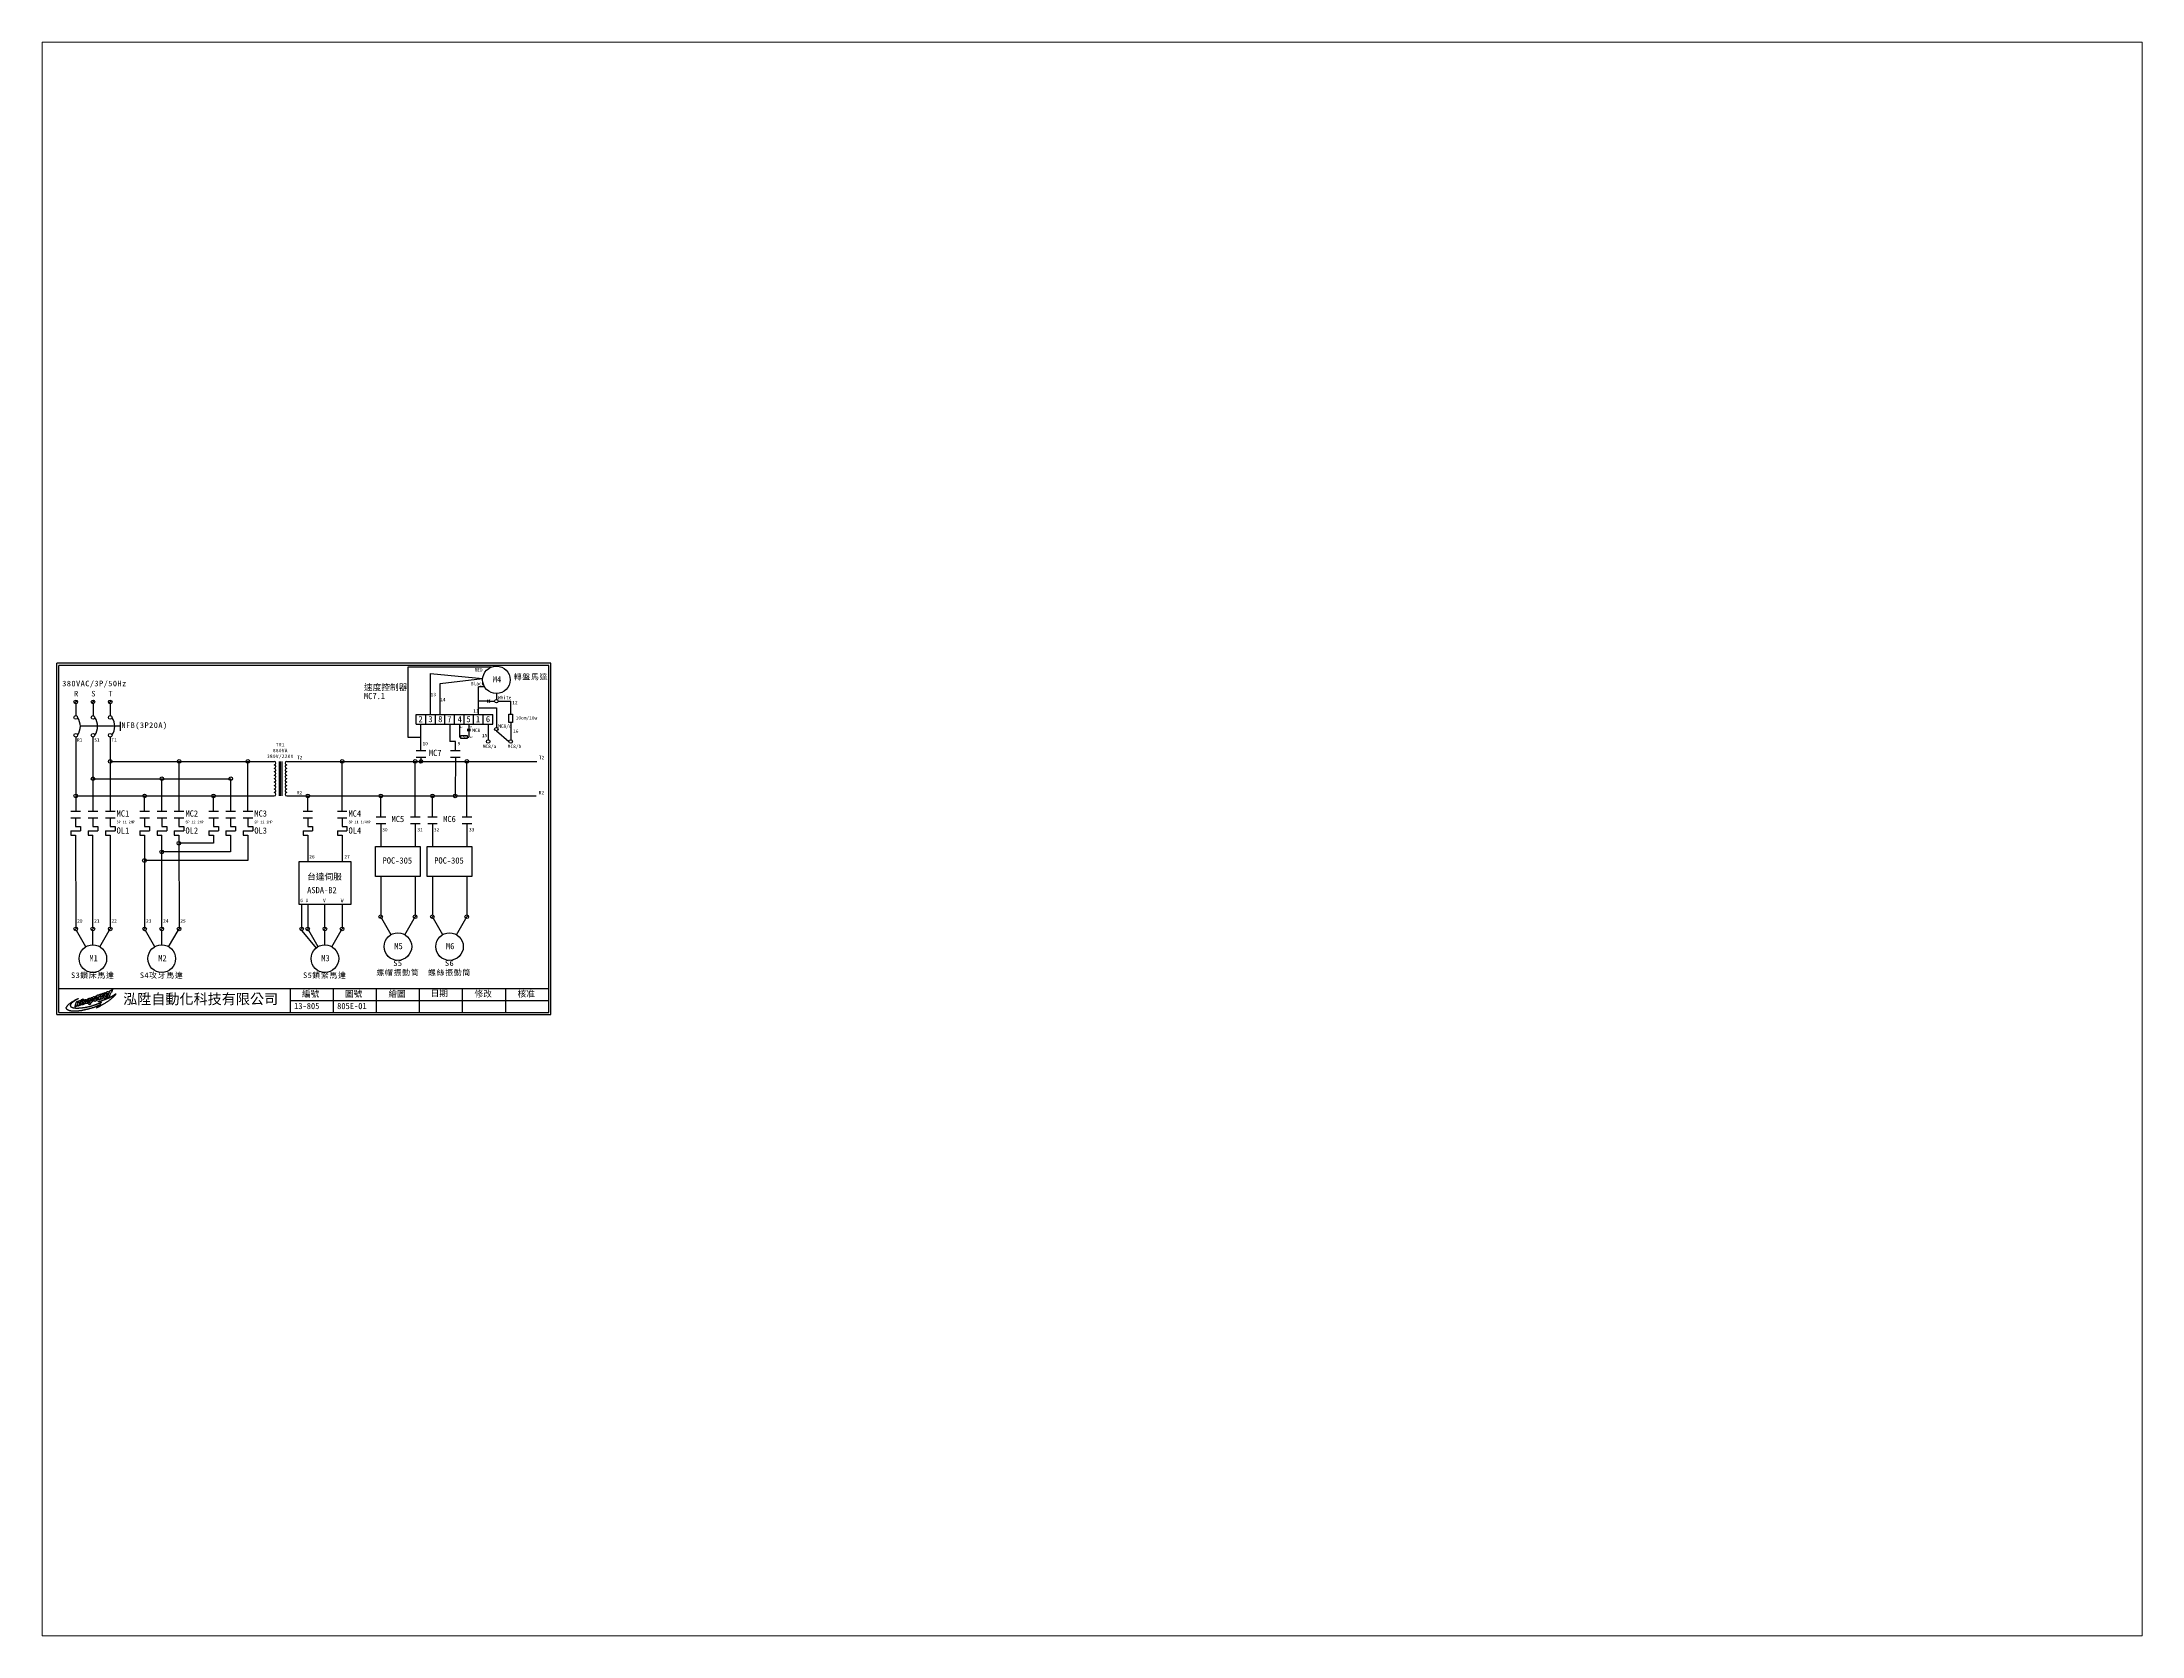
# Paper-space layout '配置1' of a CAD drawing. Extents: x 26 to 231, y 20 to 176.
# The model-space entities are those that its viewports show. They can reach past a viewport. Long polylines and large blocks are cut down to what shows.
import ezdxf

# ---------------------------------------------------------------- set-up
doc = ezdxf.new("R2010")
doc.units = 0
doc.linetypes.add('HIDDEN9', pattern=[3.5, 2, -1.5])
doc.layers.get('0').update_dxf_attribs({"linetype": 'CONTINUOUS'})
for name, color, linetype in [('圖框層', 7, 'CONTINUOUS'), ('標尺寸層', 3, 'CONTINUOUS'), ('輪廓線層', 7, 'CONTINUOUS')]:
    doc.layers.add(name, color=color, linetype=linetype)
doc.styles.add('STSL', font='KAIU.TTF')
doc.styles.add('標楷體', font='KAIU.TTF')

msp = doc.modelspace()

# ---------------------------------------------------------------- linework, layer by layer
for p, q in [((21.9, 185.3), (20.3, 183.8)), ((31.9, 185.3), (30.3, 183.8)), ((41.9, 185.3), (40.3, 183.8)), ((41, 117.2), (41, 112.2)), ((81, 117.2), (81, 112.2)), ((121, 117.2), (121, 112.2)), ((175.8, 117.2), (175.8, 112.2)), ((198.2, 113.9), (198.2, 108.1)), ((218.2, 113.9), (218.2, 108.1)), ((228.2, 113.9), (228.2, 108.1)), ((248.2, 113.9), (248.2, 108.1)), ((41, 107.2), (41.1, 53.8)), ((81, 107.2), (81.1, 53.8)), ((198.2, 108.1), (198.2, 100.6)), ((218.2, 108.1), (218.2, 100.6)), ((228.2, 108.1), (228.2, 100.6)), ((248.2, 108.1), (248.2, 100.6)), ((198.2, 83.2), (198.2, 60.9)), ((218.2, 83.2), (218.2, 60.9)), ((228.2, 83.2), (228.2, 60.9)), ((248.2, 83.2), (248.2, 60.9)), ((175.8, 66.9), (175.8, 53.8)), ((21.8, 53.5), (20.3, 52)), ((27, 42.4), (21.6, 51.8)), ((31.8, 53.5), (30.3, 52)), ((35, 42.4), (40.5, 51.9)), ((41.8, 53.5), (40.3, 52)), ((61.8, 53.5), (60.3, 52)), ((67, 42.4), (61.6, 51.8)), ((71.8, 53.5), (70.3, 52)), ((75, 42.4), (80.5, 51.9)), ((81.8, 53.5), (80.3, 52)), ((153, 53.5), (151.5, 52)), ((156.6, 53.5), (155.1, 52)), ((161.8, 42.4), (156.4, 51.8)), ((166.6, 53.5), (165, 52)), ((169.8, 42.4), (175.3, 51.9)), ((176.6, 53.5), (175.1, 52)), ((199, 60.6), (197.5, 59.1)), ((204.2, 49.4), (198.8, 58.9)), ((212.2, 49.4), (217.7, 58.9)), ((219, 60.6), (217.5, 59.1)), ((229, 60.6), (227.5, 59.1)), ((234.2, 49.4), (228.8, 58.9)), ((242.2, 49.4), (247.7, 58.9)), ((249, 60.6), (247.5, 59.1))]:
    msp.add_line(p, q)
at = {"color": 7, "linetype": 'HIDDEN9'}
msp.add_line((46.8, 170.4), (23.8, 170.4), dxfattribs=at)
for centre, radius in [((265.4, 197.4), 8), ((21.1, 184.6), 1.07), ((31.1, 184.6), 1.07), ((41.1, 184.6), 1.07), ((21.1, 175.6), 1.07), ((31.1, 175.6), 1.07), ((41.1, 175.6), 1.07), ((21.1, 165.2), 1.07), ((31.1, 165.2), 1.07), ((41.1, 165.2), 1.07), ((41.1, 150), 1.07), ((81.1, 150), 1.07), ((121.1, 150), 1.07), ((175.9, 150), 1.07), ((218.3, 150), 1.07), ((221.6, 150), 1.07), ((248.3, 150), 1.07), ((31.1, 140), 1.07), ((71.1, 140), 1.07), ((111.1, 140), 1.07), ((21.1, 130), 1.07), ((61.1, 130), 1.07), ((101.1, 130), 1.07), ((155.9, 130), 1.07), ((198.3, 130), 1.07), ((228.3, 130), 1.07), ((241.5, 130), 1.07), ((71, 97.5), 1.07), ((81, 102.5), 1.07), ((61, 92.5), 1.07), ((21.1, 52.8), 1.07), ((31, 52.8), 1.07), ((41.1, 52.8), 1.07), ((61.1, 52.8), 1.07), ((71, 52.8), 1.07), ((81.1, 52.8), 1.07), ((152.3, 52.8), 1.07), ((155.8, 52.8), 1.07), ((165.8, 52.8), 1.07), ((175.8, 52.8), 1.07), ((198.2, 59.8), 1.07), ((208.2, 42.5), 8), ((218.2, 59.8), 1.07), ((228.2, 59.8), 1.07), ((238.2, 42.5), 8), ((248.2, 59.8), 1.07), ((31, 35.5), 8), ((71, 35.5), 8), ((165.8, 35.5), 8)]:
    msp.add_circle(centre, radius)
at = {"color": 7}
for centre in [(14.7, 170.4), (24.7, 170.4), (34.7, 170.4)]:
    msp.add_arc(centre, 9.05, 325.1286, 34.8714, dxfattribs=at)
at = {"layer": '圖框層', "color": 7}
for p, q in [((297, 207), (10, 207)), ((10, 3), (10, 207)), ((295.8, 205.7), (11.2, 205.7)), ((11.2, 4.2), (11.2, 205.7)), ((295.8, 4.2), (295.8, 205.7)), ((297, 3), (297, 207)), ((11.2, 18.2), (295.8, 18.2)), ((145.8, 4.2), (145.8, 18.2)), ((170.8, 4.2), (170.8, 18.2)), ((195.8, 4.2), (195.8, 18.2)), ((220.8, 4.2), (220.8, 18.2)), ((245.8, 4.2), (245.8, 18.2)), ((270.8, 4.2), (270.8, 18.2)), ((10, 3), (297, 3)), ((11.2, 4.2), (295.8, 4.2)), ((145.8, 11.2), (295.8, 11.2))]:
    msp.add_line(p, q, dxfattribs=at)
at = {"layer": '標尺寸層', "color": 7}
for p, q in [((214.1, 164), (214.1, 204.9)), ((214.1, 204.9), (262.5, 204.9)), ((227.2, 177.2), (227.2, 201.1)), ((227.2, 201.1), (257.4, 198.2)), ((232.7, 195.2), (257.4, 198.2)), ((232.7, 177.2), (232.7, 195.2)), ((21.1, 183.5), (21.1, 176.7)), ((31.1, 183.5), (31.1, 176.7)), ((41.1, 183.5), (41.1, 176.7)), ((258.5, 193.4), (255, 193.4)), ((255, 177.2), (255, 193.4)), ((260.2, 185), (255, 185)), ((260.2, 185.7), (260.2, 184.2)), ((261.1, 185), (264.4, 185)), ((265.4, 189.4), (265.4, 186)), ((266.4, 185), (273.7, 185)), ((273.7, 177.5), (273.7, 185)), ((46.8, 173.1), (46.8, 167.7)), ((218.8, 171.6), (218.8, 177.2)), ((218.8, 177.2), (224.4, 177.2)), ((218.8, 171.6), (224.4, 171.6)), ((221.6, 156.4), (221.6, 171.6)), ((224.4, 171.6), (224.4, 177.2)), ((224.4, 171.6), (224.4, 177.2)), ((224.4, 177.2), (230, 177.2)), ((224.4, 171.6), (230, 171.6)), ((230, 171.6), (230, 177.2)), ((230, 171.6), (230, 177.2)), ((230, 177.2), (235.5, 177.2)), ((230, 171.6), (235.5, 171.6)), ((235.5, 171.6), (235.5, 177.2)), ((235.5, 171.6), (235.5, 177.2)), ((235.5, 177.2), (241.1, 177.2)), ((235.5, 171.6), (241.1, 171.6)), ((238.3, 171.6), (238.3, 161.5)), ((241.1, 171.6), (241.1, 177.2)), ((241.1, 171.6), (241.1, 177.2)), ((241.1, 177.2), (246.7, 177.2)), ((241.1, 171.6), (246.7, 171.6)), ((243.9, 171.6), (243.9, 164.2)), ((246.7, 171.6), (246.7, 177.2)), ((246.7, 171.6), (246.7, 177.2)), ((246.7, 177.2), (252.2, 177.2)), ((246.7, 171.6), (252.2, 171.6)), ((249.4, 171.6), (249.4, 168.8)), ((252.2, 171.6), (252.2, 177.2)), ((252.2, 171.6), (252.2, 177.2)), ((252.2, 177.2), (257.8, 177.2)), ((252.2, 171.6), (257.8, 171.6)), ((255, 181.1), (265.4, 181.1)), ((257.8, 171.6), (257.8, 177.2)), ((257.8, 171.6), (257.8, 177.2)), ((257.8, 177.2), (263.4, 177.2)), ((257.8, 171.6), (263.4, 171.6)), ((260.6, 171.6), (260.6, 162.6)), ((263.4, 171.6), (263.4, 177.2)), ((265.4, 181.1), (265.4, 169.8)), ((273.7, 172.7), (273.7, 162.6)), ((21.1, 164.2), (21.1, 164.1)), ((21.1, 164.1), (21.1, 121.2)), ((31.1, 164.2), (31.1, 164.1)), ((31.1, 121.2), (31.1, 164.1)), ((41.1, 164.2), (41.1, 164.1)), ((41.1, 164.1), (41.1, 121.2)), ((221.6, 164), (214.1, 164)), ((241.6, 161.5), (238.3, 161.5)), ((241.6, 156.4), (241.6, 161.5)), ((244.8, 164.2), (243.9, 164.2)), ((248.5, 168.8), (250.3, 168.8)), ((248.5, 168), (250.3, 168)), ((248.5, 164.2), (249.4, 164.2)), ((249.4, 168), (249.4, 164.2)), ((265.4, 167.8), (272.7, 161.6)), ((41.1, 150), (136.3, 150)), ((81.1, 121.2), (81.1, 150)), ((121.1, 121.2), (121.1, 150)), ((139.2, 150), (139.2, 140)), ((139.9, 150), (139.9, 140)), ((140.7, 150), (140.7, 140)), ((143.7, 150), (288.8, 150)), ((175.9, 121.2), (175.9, 150)), ((218.3, 117.9), (218.3, 150)), ((218.8, 156.4), (224.4, 156.4)), ((218.8, 152.4), (224.4, 152.4)), ((221.6, 152.4), (221.6, 150)), ((238.8, 156.4), (244.4, 156.4)), ((238.8, 152.4), (244.4, 152.4)), ((241.6, 152.4), (241.5, 130)), ((248.3, 117.9), (248.3, 150)), ((31.1, 140), (111.1, 140)), ((71.1, 121.2), (71.1, 140)), ((111.1, 121.2), (111.1, 140)), ((139.2, 140), (139.2, 130)), ((139.9, 140), (139.9, 130)), ((140.7, 140), (140.7, 130)), ((21.1, 130), (136.3, 130)), ((61.1, 121.2), (61.1, 130)), ((101.1, 121.2), (101.1, 130)), ((143.7, 130), (288.5, 130)), ((155.9, 121.2), (155.9, 130)), ((198.3, 117.9), (198.3, 130)), ((228.3, 117.9), (228.3, 130)), ((18.3, 121.2), (23.9, 121.2)), ((18.3, 117.2), (23.9, 117.2)), ((21, 117.2), (21, 112.2)), ((21, 112.2), (23.9, 112.2)), ((23.9, 112.2), (23.9, 109.7)), ((28.3, 121.2), (33.9, 121.2)), ((28.3, 117.2), (33.9, 117.2)), ((31, 117.2), (31, 112.2)), ((31, 112.2), (33.9, 112.2)), ((33.9, 112.2), (33.9, 109.7)), ((38.3, 121.2), (43.9, 121.2)), ((38.3, 117.2), (43.9, 117.2)), ((41, 112.2), (43.9, 112.2)), ((43.9, 112.2), (43.9, 109.7)), ((58.3, 121.2), (63.9, 121.2)), ((58.3, 117.2), (63.9, 117.2)), ((61, 117.2), (61, 112.2)), ((61, 112.2), (63.9, 112.2)), ((63.9, 112.2), (63.9, 109.7)), ((68.3, 121.2), (73.9, 121.2)), ((68.3, 117.2), (73.9, 117.2)), ((71, 117.2), (71, 112.2)), ((71, 112.2), (73.9, 112.2)), ((73.9, 112.2), (73.9, 109.7)), ((78.3, 121.2), (83.9, 121.2)), ((78.3, 117.2), (83.9, 117.2)), ((81, 112.2), (83.9, 112.2)), ((83.9, 112.2), (83.9, 109.7)), ((98.3, 121.2), (103.9, 121.2)), ((98.3, 117.2), (103.9, 117.2)), ((101, 117.2), (101, 112.2)), ((101, 112.2), (103.9, 112.2)), ((103.9, 112.2), (103.9, 109.7)), ((108.3, 121.2), (113.9, 121.2)), ((108.3, 117.2), (113.9, 117.2)), ((111, 117.2), (111, 112.2)), ((111, 112.2), (113.9, 112.2)), ((113.9, 112.2), (113.9, 109.7)), ((118.3, 121.2), (123.9, 121.2)), ((118.3, 117.2), (123.9, 117.2)), ((121, 112.2), (123.9, 112.2)), ((123.9, 112.2), (123.9, 109.7)), ((153.1, 121.2), (158.6, 121.2)), ((153.1, 117.2), (158.6, 117.2)), ((155.8, 117.2), (155.8, 112.2)), ((155.8, 112.2), (158.6, 112.2)), ((158.6, 112.2), (158.6, 109.7)), ((173.1, 121.2), (178.6, 121.2)), ((173.1, 117.2), (178.6, 117.2)), ((175.8, 112.2), (178.6, 112.2)), ((178.6, 112.2), (178.6, 109.7)), ((195.5, 117.9), (201.1, 117.9)), ((195.5, 113.9), (201.1, 113.9)), ((198.2, 113.9), (198.2, 108.1)), ((215.5, 117.9), (221.1, 117.9)), ((215.5, 113.9), (221.1, 113.9)), ((225.5, 117.9), (231.1, 117.9)), ((225.5, 113.9), (231.1, 113.9)), ((228.2, 113.9), (228.2, 108.1)), ((245.5, 117.9), (251.1, 117.9)), ((245.5, 113.9), (251.1, 113.9)), ((18.3, 109.7), (23.9, 109.7)), ((18.3, 109.7), (18.3, 107.2)), ((18.3, 107.2), (21, 107.2)), ((21, 107.2), (21.1, 53.8)), ((28.3, 109.7), (33.9, 109.7)), ((28.3, 109.7), (28.3, 107.2)), ((28.3, 107.2), (31, 107.2)), ((31, 53.8), (31, 107.2)), ((38.3, 109.7), (43.9, 109.7)), ((38.3, 109.7), (38.3, 107.2)), ((38.3, 107.2), (41, 107.2)), ((58.3, 109.7), (63.9, 109.7)), ((58.3, 109.7), (58.3, 107.2)), ((58.3, 107.2), (61, 107.2)), ((61, 107.2), (61.1, 53.8)), ((68.3, 109.7), (73.9, 109.7)), ((68.3, 109.7), (68.3, 107.2)), ((68.3, 107.2), (71, 107.2)), ((71, 53.8), (71, 107.2)), ((78.3, 109.7), (83.9, 109.7)), ((78.3, 109.7), (78.3, 107.2)), ((78.3, 107.2), (81, 107.2)), ((101, 102.5), (81, 102.5)), ((98.3, 109.7), (103.9, 109.7)), ((98.3, 109.7), (98.3, 107.2)), ((98.3, 107.2), (101, 107.2)), ((101, 107.2), (101, 102.5)), ((108.3, 109.7), (113.9, 109.7)), ((108.3, 109.7), (108.3, 107.2)), ((108.3, 107.2), (111, 107.2)), ((111, 107.2), (111, 97.5)), ((118.3, 109.7), (123.9, 109.7)), ((118.3, 109.7), (118.3, 107.2)), ((118.3, 107.2), (121, 107.2)), ((121, 107.2), (121, 92.5)), ((153.1, 109.7), (158.6, 109.7)), ((153.1, 109.7), (153.1, 107.2)), ((153.1, 107.2), (155.8, 107.2)), ((155.8, 107.2), (155.8, 91.9)), ((173.1, 109.7), (178.6, 109.7)), ((173.1, 109.7), (173.1, 107.2)), ((173.1, 107.2), (175.8, 107.2)), ((175.8, 107.2), (175.8, 91.9)), ((121, 92.5), (61, 92.5)), ((111, 97.5), (71, 97.5)), ((150.8, 66.9), (150.8, 91.9)), ((150.8, 91.9), (175.8, 91.9)), ((175.8, 91.9), (180.8, 91.9)), ((180.8, 91.9), (180.8, 66.9)), ((155.8, 66.9), (150.8, 66.9)), ((152.3, 53.8), (152.3, 66.9)), ((155.8, 66.9), (155.8, 53.8)), ((180.8, 66.9), (155.8, 66.9)), ((165.8, 53.8), (165.8, 66.9)), ((31, 43.5), (31, 51.7)), ((71, 43.5), (71, 51.7)), ((152.3, 51.7), (160.7, 41.6)), ((165.8, 43.5), (165.8, 51.7))]:
    msp.add_line(p, q, dxfattribs=at)
for points in [[(272.7, 177.5), (274.8, 177.5), (274.8, 172.7), (272.7, 172.7)], [(244.8, 165), (248.5, 165), (248.5, 163.3), (244.8, 163.3)], [(195.1, 100.6), (221.1, 100.6), (221.1, 83.2), (195.1, 83.2)], [(225.1, 100.6), (251.1, 100.6), (251.1, 83.2), (225.1, 83.2)]]:
    msp.add_lwpolyline(points, close=True, dxfattribs=at)
for centre in [(265.4, 185), (260.6, 161.6), (265.4, 168.8), (273.7, 161.6)]:
    msp.add_circle(centre, 1, dxfattribs=at)
for centre, radius, start, end in [((262.3, 185), 1.19, 138.7324, 221.2676), ((136.3, 149), 1, 270, 90), ((136.3, 147), 1, 270, 90), ((143.7, 149), 1, 90, 270), ((143.7, 147), 1, 90, 270), ((136.3, 145), 1, 270, 90), ((136.3, 143), 1, 270, 90), ((136.3, 141), 1, 270, 90), ((136.3, 139), 1, 270, 90), ((136.3, 137), 1, 270, 90), ((136.3, 135), 1, 270, 90), ((143.7, 145), 1, 90, 270), ((143.7, 143), 1, 90, 270), ((143.7, 141), 1, 90, 270), ((143.7, 139), 1, 90, 270), ((143.7, 137), 1, 90, 270), ((143.7, 135), 1, 90, 270), ((136.3, 133), 1, 270, 90), ((136.3, 131), 1, 270, 90), ((143.7, 133), 1, 90, 270), ((143.7, 131), 1, 90, 270)]:
    msp.add_arc(centre, radius, start, end, dxfattribs=at)
at = {"layer": '輪廓線層', "color": 1}
msp.add_lwpolyline([(34.6, 8.4), (34.3, 8.3), (34, 8.2), (33.7, 8.1), (33.4, 7.9), (33.1, 7.8), (32.8, 7.7), (32.5, 7.5), (32.2, 7.4), (32, 7.3), (31.7, 7.2), (31.5, 7.2), (31.3, 7.1), (31.1, 7), (30.9, 6.9), (30.6, 6.9), (30.4, 6.8), (30.2, 6.7), (29.9, 6.6), (29.6, 6.6), (29.3, 6.5), (29, 6.4), (28.7, 6.3), (28.4, 6.2), (28.2, 6.2), (27.9, 6.1), (27.7, 6), (27.4, 6), (27.2, 5.9), (27, 5.9), (26.8, 5.8), (26.6, 5.8), (26.4, 5.7), (26.2, 5.7), (26, 5.6), (25.9, 5.6), (25.7, 5.6), (25.5, 5.5), (25.3, 5.5), (25.1, 5.5), (24.9, 5.4), (24.8, 5.4), (24.6, 5.4), (24.4, 5.3), (24.2, 5.3), (24, 5.3), (23.9, 5.3), (23.7, 5.2), (23.5, 5.2), (23.4, 5.2), (23.2, 5.2), (23, 5.2), (22.9, 5.2), (22.7, 5.1), (22.6, 5.1), (22.4, 5.1), (22.2, 5.1), (22.1, 5.1), (21.9, 5.1), (21.7, 5.1), (21.6, 5.1), (21.4, 5), (21.2, 5), (21, 5), (20.9, 5), (20.7, 5), (20.5, 5), (20.4, 5), (20.3, 5), (20.1, 5), (20, 5), (19.8, 5), (19.7, 5), (19.6, 5), (19.5, 5), (19.4, 5), (19.2, 5.1), (19.1, 5.1), (19, 5.1), (18.9, 5.1), (18.8, 5.1), (18.7, 5.1), (18.5, 5.1), (18.4, 5.1), (18.3, 5.2), (18.1, 5.2), (18, 5.2), (17.9, 5.2), (17.7, 5.2), (17.6, 5.3), (17.5, 5.3), (17.3, 5.3), (17.2, 5.4), (17.1, 5.4), (16.9, 5.5), (16.8, 5.5), (16.7, 5.6), (16.6, 5.6), (16.5, 5.7), (16.4, 5.7), (16.3, 5.7), (16.2, 5.8), (16.2, 5.8), (16.1, 5.9), (16, 5.9), (16, 6), (15.9, 6), (15.9, 6.1), (15.9, 6.1), (15.8, 6.1), (15.8, 6.2), (15.8, 6.2), (15.8, 6.2), (15.8, 6.3), (15.7, 6.3), (15.7, 6.3), (15.7, 6.4), (15.7, 6.4), (15.7, 6.4), (15.7, 6.5), (15.7, 6.5), (15.7, 6.5), (15.7, 6.6), (15.7, 6.6), (15.7, 6.6), (15.7, 6.7), (15.7, 6.7), (15.6, 6.7), (15.6, 6.8), (15.6, 6.8), (15.6, 6.9), (15.6, 6.9), (15.6, 6.9), (15.6, 7), (15.6, 7), (15.6, 7), (15.6, 7.1), (15.6, 7.1), (15.6, 7.2), (15.6, 7.2), (15.6, 7.2), (15.7, 7.3), (15.7, 7.3), (15.7, 7.4), (15.7, 7.4), (15.8, 7.5), (15.8, 7.5), (15.8, 7.6), (15.9, 7.7), (15.9, 7.8), (16, 7.8), (16, 7.9), (16.1, 8), (16.2, 8.1), (16.2, 8.2), (16.3, 8.3), (16.4, 8.4), (16.5, 8.5), (16.6, 8.6), (16.7, 8.7), (16.8, 8.8), (16.9, 8.9), (17, 9), (17.1, 9.1), (17.3, 9.2), (17.4, 9.3), (17.5, 9.4), (17.7, 9.5), (17.8, 9.6), (17.9, 9.7), (18.1, 9.8), (18.2, 9.9), (18.3, 10), (18.5, 10.1), (18.6, 10.2), (18.7, 10.3), (18.8, 10.4), (19, 10.4), (19.1, 10.5), (19.2, 10.6), (19.3, 10.7), (19.4, 10.7), (19.5, 10.8), (19.6, 10.8), (19.8, 10.9), (19.9, 11), (20, 11), (20.1, 11.1), (20.2, 11.1), (20.3, 11.2), (20.4, 11.3), (20.6, 11.4), (20.8, 11.5), (20.9, 11.6), (21.1, 11.7), (21.3, 11.8), (21.6, 11.9), (21.8, 12), (21.9, 12.1), (22.1, 12.2), (22.3, 12.2), (22.4, 12.3), (22.5, 12.3), (22.6, 12.4), (22.6, 12.4), (22.7, 12.4), (22.7, 12.4), (22.7, 12.4), (22.6, 12.3), (22.6, 12.3), (22.6, 12.3), (22.5, 12.2), (22.4, 12.2), (22.4, 12.2), (22.3, 12.1), (22.2, 12.1), (22.1, 12), (22, 11.9), (21.9, 11.9), (21.7, 11.8), (21.6, 11.8), (21.5, 11.7), (21.4, 11.6), (21.3, 11.5), (21.1, 11.5), (21, 11.4), (20.9, 11.3), (20.7, 11.2), (20.6, 11.2), (20.5, 11.1), (20.3, 11), (20.2, 10.9), (20.1, 10.8), (20, 10.7), (19.9, 10.7), (19.7, 10.6), (19.6, 10.5), (19.5, 10.4), (19.4, 10.3), (19.3, 10.3), (19.2, 10.2), (19.1, 10.1), (19, 10), (18.9, 9.9), (18.8, 9.8), (18.7, 9.7), (18.6, 9.6), (18.6, 9.6), (18.5, 9.5), (18.4, 9.4), (18.4, 9.3), (18.3, 9.3), (18.2, 9.2), (18.2, 9.1), (18.2, 9.1), (18.1, 9), (18.1, 8.9), (18.1, 8.9), (18, 8.8), (18, 8.8), (18, 8.7), (18, 8.6), (18, 8.6), (18, 8.5), (18, 8.5), (17.9, 8.4), (17.9, 8.4), (17.9, 8.3), (17.9, 8.3), (17.9, 8.2), (18, 8.2), (18, 8.2), (18, 8.1), (18, 8.1), (18, 8), (18, 8), (18, 8), (18, 7.9), (18.1, 7.9), (18.1, 7.9), (18.1, 7.8), (18.1, 7.8), (18.2, 7.8), (18.2, 7.7), (18.2, 7.7), (18.2, 7.7), (18.3, 7.6), (18.3, 7.6), (18.4, 7.6), (18.4, 7.5), (18.4, 7.5), (18.5, 7.5), (18.5, 7.5), (18.6, 7.4), (18.7, 7.4), (18.7, 7.4), (18.8, 7.3), (18.8, 7.3), (18.9, 7.3), (19, 7.2), (19, 7.2), (19.1, 7.2), (19.2, 7.2), (19.3, 7.1), (19.3, 7.1), (19.4, 7.1), (19.5, 7.1), (19.6, 7), (19.6, 7), (19.7, 7), (19.8, 7), (19.9, 7), (20, 7), (20.1, 6.9), (20.2, 6.9), (20.3, 6.9), (20.4, 6.9), (20.5, 6.9), (20.6, 6.9), (20.8, 6.9), (20.9, 6.8), (21, 6.8), (21.2, 6.8), (21.3, 6.8), (21.5, 6.8), (21.6, 6.8), (21.8, 6.8), (21.9, 6.8), (22.1, 6.8), (22.3, 6.8), (22.5, 6.8), (22.7, 6.8), (22.8, 6.8), (23, 6.9), (23.2, 6.9), (23.4, 6.9), (23.6, 6.9), (23.8, 6.9), (24, 6.9), (24.1, 6.9), (24.3, 7), (24.5, 7), (24.7, 7), (24.8, 7), (25, 7), (25.1, 7.1), (25.3, 7.1), (25.5, 7.1), (25.7, 7.1), (25.9, 7.2), (26, 7.2), (26.3, 7.2), (26.5, 7.2), (26.7, 7.3), (27, 7.3), (27.2, 7.4), (27.5, 7.4), (27.8, 7.5), (28.1, 7.5), (28.3, 7.6), (28.6, 7.7), (28.9, 7.7), (29.2, 7.8), (29.5, 7.9), (29.7, 8), (30, 8), (30.3, 8.1), (30.5, 8.2), (30.7, 8.2), (31, 8.3), (31.2, 8.4), (31.4, 8.4), (31.6, 8.5), (31.8, 8.5), (31.9, 8.6), (32.1, 8.6), (32.2, 8.7), (32.4, 8.7), (32.5, 8.8), (32.6, 8.8), (32.7, 8.8), (32.8, 8.9), (32.9, 8.9), (33, 9), (33.1, 9), (33.3, 9.1), (33.4, 9.1), (33.6, 9.2), (33.8, 9.2), (33.9, 9.3), (34.1, 9.4), (34.3, 9.4), (34.4, 9.5), (34.6, 9.6), (34.7, 9.6), (34.8, 9.6), (35, 9.7), (35.1, 9.7), (35.2, 9.8), (35.3, 9.8), (35.4, 9.9), (35.5, 9.9), (35.6, 9.9), (35.7, 10), (35.8, 10), (35.9, 10.1), (36, 10.1), (36, 10.1), (36, 10.2), (36.1, 10.2), (36.1, 10.2), (36, 10.2), (36, 10.2), (35.9, 10.2), (35.9, 10.3), (35.8, 10.3), (35.7, 10.3), (35.6, 10.3), (35.6, 10.3), (35.5, 10.3), (35.4, 10.3), (35.3, 10.3), (35.2, 10.3), (35.1, 10.3), (35, 10.4), (35, 10.4), (34.9, 10.4), (34.8, 10.4), (34.7, 10.4), (34.6, 10.4), (34.5, 10.4), (34.4, 10.4), (34.3, 10.4), (34.3, 10.4), (34.2, 10.5), (34.2, 10.5), (34.1, 10.5), (34.1, 10.5), (34.1, 10.5), (34, 10.5), (34, 10.5), (34.1, 10.5), (34.1, 10.6), (34.1, 10.6), (34.2, 10.6), (34.2, 10.6), (34.3, 10.6), (34.4, 10.7), (34.5, 10.7), (34.6, 10.7), (34.8, 10.8), (34.9, 10.8), (35.1, 10.8), (35.2, 10.9), (35.4, 10.9), (35.5, 11), (35.7, 11), (35.9, 11.1), (36.1, 11.1), (36.3, 11.2), (36.4, 11.2), (36.6, 11.3), (36.8, 11.4), (37, 11.4), (37.2, 11.5), (37.4, 11.5), (37.6, 11.6), (37.7, 11.7), (37.9, 11.7), (38.1, 11.8), (38.3, 11.9), (38.6, 12), (38.8, 12), (39, 12.1), (39.3, 12.3), (39.5, 12.4), (39.8, 12.5), (40.1, 12.6), (40.3, 12.7), (40.6, 12.8), (40.8, 12.9), (41, 13.1), (41.2, 13.2), (41.4, 13.3), (41.6, 13.4), (41.8, 13.5), (42, 13.6), (42.2, 13.7), (42.3, 13.8), (42.5, 13.9), (42.7, 14), (42.8, 14.1), (43, 14.2), (43.1, 14.3), (43.3, 14.4), (43.4, 14.5), (43.6, 14.6), (43.7, 14.7), (43.9, 14.8), (44, 14.9), (44.1, 15), (44.2, 15), (44.2, 15.1), (44.3, 15.1), (44.4, 15.1), (44.4, 15.1), (44.4, 15.1), (44.4, 15.1), (44.3, 15), (44.3, 14.9), (44.3, 14.9), (44.2, 14.8), (44.2, 14.7), (44.1, 14.6), (44.1, 14.6), (44, 14.5), (44, 14.4), (43.9, 14.4), (43.9, 14.3), (43.8, 14.2), (43.8, 14.2), (43.7, 14.1), (43.6, 14), (43.6, 13.9), (43.5, 13.9), (43.4, 13.8), (43.3, 13.7), (43.2, 13.6), (43.1, 13.5), (43, 13.4), (42.9, 13.3), (42.8, 13.2), (42.7, 13), (42.5, 12.9), (42.4, 12.8), (42.2, 12.7), (42.1, 12.5), (41.9, 12.4), (41.8, 12.2), (41.6, 12.1), (41.4, 12), (41.2, 11.8), (41.1, 11.7), (40.9, 11.5), (40.6, 11.3), (40.4, 11.2), (40.2, 11), (39.9, 10.9), (39.7, 10.7), (39.4, 10.5), (39.2, 10.3), (38.9, 10.2), (38.7, 10), (38.4, 9.8), (38.1, 9.7), (37.9, 9.5), (37.6, 9.3), (37.4, 9.2), (37.1, 9), (36.8, 8.9), (36.6, 8.7), (36.3, 8.6), (36, 8.4), (35.8, 8.3), (35.5, 8.1), (35.3, 8), (35, 7.8), (34.8, 7.7), (34.6, 7.6), (34.4, 7.5), (34.3, 7.4), (34.1, 7.3), (34, 7.3), (33.8, 7.2), (33.7, 7.1), (33.6, 7.1), (33.5, 7), (33.4, 7), (33.4, 7), (33.3, 6.9), (33.2, 6.9), (33.2, 6.9), (33.2, 6.9), (33.1, 6.9), (33.2, 6.9), (33.2, 6.9), (33.2, 7), (33.3, 7), (33.4, 7.1), (33.4, 7.2), (33.6, 7.2), (33.7, 7.3), (33.8, 7.4), (33.9, 7.5), (34.1, 7.7), (34.3, 7.8), (34.4, 7.9), (34.6, 8), (34.7, 8.1), (34.9, 8.3), (35.1, 8.4), (35.2, 8.5), (35.3, 8.6), (35.4, 8.7), (35.5, 8.7), (35.6, 8.8), (35.7, 8.9), (35.7, 8.9), (35.7, 8.9), (35.7, 8.9), (35.6, 8.9), (35.5, 8.8), (35.4, 8.8), (35.2, 8.7), (35, 8.6), (34.8, 8.5)], close=True, dxfattribs=at)
at = {"layer": '輪廓線層', "color": 116}
for points in [[(27.8, 10.4), (27.8, 10.3), (27.8, 10.3), (27.8, 10.3), (27.8, 10.3), (27.8, 10.3), (27.8, 10.3), (27.8, 10.3), (27.8, 10.2), (27.8, 10.2), (27.8, 10.2), (27.8, 10.2), (27.8, 10.2), (27.9, 10.2), (27.9, 10.2), (27.9, 10.2), (27.9, 10.2), (27.9, 10.2), (27.9, 10.2), (28, 10.2), (28, 10.2), (28, 10.2), (28, 10.2), (28, 10.2), (28.1, 10.2), (28.1, 10.3), (28.1, 10.3), (28.1, 10.3), (28.2, 10.3), (28.2, 10.3), (28.2, 10.3), (28.2, 10.3), (28.2, 10.3), (28.2, 10.4), (28.3, 10.4), (28.3, 10.4), (28.3, 10.4), (28.3, 10.4), (28.3, 10.4), (28.3, 10.5), (28.3, 10.5), (28.3, 10.5), (28.4, 10.5), (28.4, 10.5), (28.4, 10.5), (28.4, 10.5), (28.4, 10.5), (28.5, 10.5), (28.5, 10.5), (28.5, 10.6), (28.6, 10.6), (28.7, 10.6), (28.7, 10.6), (28.8, 10.6), (28.8, 10.6), (28.9, 10.6), (28.9, 10.6), (29, 10.6), (29, 10.6), (29, 10.6), (29, 10.6), (29, 10.6), (29, 10.6), (29, 10.5), (29, 10.5), (29, 10.5), (28.9, 10.5), (28.9, 10.4), (28.9, 10.4), (28.9, 10.4), (28.9, 10.4), (28.9, 10.3), (28.8, 10.3), (28.8, 10.3), (28.8, 10.3), (28.8, 10.2), (28.8, 10.2), (28.7, 10.2), (28.7, 10.2), (28.7, 10.1), (28.7, 10.1), (28.7, 10.1), (28.6, 10), (28.6, 10), (28.6, 10), (28.6, 10), (28.5, 9.9), (28.5, 9.9), (28.5, 9.9), (28.4, 9.8), (28.4, 9.8), (28.4, 9.8), (28.3, 9.8), (28.3, 9.7), (28.3, 9.7), (28.2, 9.7), (28.2, 9.7), (28.1, 9.6), (28.1, 9.6), (28.1, 9.6), (28, 9.6), (28, 9.5), (27.9, 9.5), (27.9, 9.5), (27.9, 9.5), (27.8, 9.4), (27.8, 9.4), (27.8, 9.4), (27.7, 9.4), (27.7, 9.4), (27.7, 9.4), (27.6, 9.4), (27.6, 9.4), (27.6, 9.4), (27.5, 9.4), (27.5, 9.4), (27.5, 9.4), (27.4, 9.4), (27.4, 9.4), (27.4, 9.4), (27.3, 9.4), (27.3, 9.4), (27.3, 9.4), (27.2, 9.4), (27.2, 9.4), (27.2, 9.4), (27.2, 9.4), (27.1, 9.4), (27.1, 9.5), (27.1, 9.5), (27.1, 9.5), (27.1, 9.5), (27, 9.5), (27, 9.6), (27, 9.6), (27, 9.6), (27, 9.6), (27, 9.7), (27, 9.7), (27, 9.7), (27, 9.7), (27, 9.8), (27, 9.8), (27, 9.8), (27, 9.9), (27, 9.9), (27, 10), (27, 10), (27, 10), (27, 10.1), (27, 10.1), (27, 10.2), (27, 10.2), (27, 10.3), (27, 10.3), (27, 10.3), (27, 10.4), (27, 10.4), (27.1, 10.5), (27.1, 10.5), (27.1, 10.6), (27.1, 10.6), (27.1, 10.6), (27.1, 10.7), (27.1, 10.7), (27.2, 10.8), (27.2, 10.8), (27.2, 10.9), (27.2, 10.9), (27.2, 10.9), (27.3, 11), (27.3, 11), (27.3, 11.1), (27.3, 11.1), (27.4, 11.2), (27.4, 11.2), (27.4, 11.3), (27.4, 11.3), (27.5, 11.4), (27.5, 11.4), (27.5, 11.5), (27.6, 11.5), (27.6, 11.6), (27.6, 11.6), (27.7, 11.7), (27.7, 11.7), (27.8, 11.8), (27.8, 11.8), (27.9, 11.9), (28, 12), (28, 12), (28.1, 12.1), (28.1, 12.2), (28.2, 12.2), (28.3, 12.3), (28.3, 12.3), (28.4, 12.3), (28.4, 12.4), (28.5, 12.4), (28.5, 12.4), (28.6, 12.4), (28.6, 12.5), (28.6, 12.5), (28.7, 12.5), (28.7, 12.5), (28.8, 12.5), (28.8, 12.5), (28.8, 12.6), (28.9, 12.6), (28.9, 12.6), (28.9, 12.6), (29, 12.6), (29, 12.6), (29, 12.6), (29.1, 12.6), (29.1, 12.6), (29.1, 12.6), (29.1, 12.6), (29.2, 12.6), (29.2, 12.6), (29.2, 12.6), (29.2, 12.5), (29.3, 12.5), (29.3, 12.5), (29.3, 12.5), (29.3, 12.5), (29.3, 12.5), (29.3, 12.5), (29.4, 12.5), (29.4, 12.5), (29.4, 12.5), (29.4, 12.4), (29.4, 12.4), (29.4, 12.4), (29.4, 12.4), (29.4, 12.3), (29.4, 12.3), (29.5, 12.3), (29.5, 12.3), (29.5, 12.2), (29.5, 12.2), (29.5, 12.2), (29.5, 12.1), (29.5, 12.1), (29.5, 12.1), (29.5, 12.1), (29.5, 12), (29.5, 12), (29.5, 11.9), (29.5, 11.9), (29.4, 11.9), (29.4, 11.8), (29.4, 11.8), (29.4, 11.7), (29.4, 11.7), (29.4, 11.7), (29.4, 11.6), (29.4, 11.6), (29.4, 11.5), (29.4, 11.5), (29.4, 11.5), (29.4, 11.4), (29.4, 11.4), (29.4, 11.3), (29.3, 11.3), (29.3, 11.3), (29.3, 11.2), (29.3, 11.2), (29.3, 11.2), (29.3, 11.1), (29.3, 11.1), (29.2, 11.1), (29.2, 11.1), (29.2, 11), (29.1, 11), (29.1, 11), (29, 11), (28.9, 10.9), (28.9, 10.9), (28.8, 10.9), (28.8, 10.9), (28.7, 10.9), (28.6, 10.8), (28.6, 10.8), (28.5, 10.8), (28.5, 10.8), (28.4, 10.8), (28.4, 10.7), (28.3, 10.7), (28.3, 10.7), (28.2, 10.7), (28.2, 10.7), (28.1, 10.7), (28.1, 10.7), (28, 10.6), (28, 10.6), (28, 10.6), (27.9, 10.6), (27.9, 10.6), (27.9, 10.6), (27.9, 10.6), (27.8, 10.6), (27.8, 10.6), (27.8, 10.5), (27.8, 10.5), (27.8, 10.5), (27.8, 10.5), (27.8, 10.5), (27.8, 10.4), (27.8, 10.4), (27.8, 10.4), (27.8, 10.4)], [(31.3, 11.1), (31.1, 10.8), (30.7, 10.4), (30.5, 10.2), (30.4, 10.2), (30.2, 10.1), (30.1, 10.2), (30, 10.2), (30, 10.3), (29.9, 10.4), (29.9, 10.2), (29.9, 10), (29.8, 9.8), (29.6, 9.4), (29.6, 9.1), (29.5, 9), (29.5, 8.9), (29.1, 8.8), (28.7, 8.7), (28.8, 9), (28.9, 9.4), (28.9, 9.6), (29.1, 10), (29.3, 10.5), (29.4, 10.9), (29.7, 11.6), (29.9, 12.3), (30.1, 12.9), (30.9, 13.2), (30.9, 13), (31, 13.2), (31.3, 13.4), (31.5, 13.6), (31.8, 13.6), (31.9, 13.5), (32, 13.4), (32, 13.2), (32, 12.9), (31.9, 12.7), (31.8, 12.4), (31.7, 12.1), (31.6, 11.9), (31.5, 11.5)], [(30.9, 12.5), (30.9, 12.5), (30.9, 12.5), (31, 12.4), (31, 12.4), (31, 12.4), (31, 12.4), (31, 12.4), (31, 12.4), (31, 12.4), (31, 12.4), (31, 12.4), (31, 12.4), (31, 12.3), (31, 12.3), (31, 12.3), (31, 12.3), (31, 12.3), (31, 12.2), (31, 12.2), (31, 12.2), (31, 12.2), (31, 12.2), (31, 12.1), (31, 12.1), (31, 12.1), (31, 12), (31, 12), (31, 12), (31, 12), (31, 11.9), (31, 11.9), (30.9, 11.9), (30.9, 11.8), (30.9, 11.8), (30.9, 11.8), (30.9, 11.7), (30.9, 11.7), (30.9, 11.7), (30.8, 11.6), (30.8, 11.6), (30.8, 11.6), (30.8, 11.5), (30.8, 11.5), (30.8, 11.5), (30.8, 11.5), (30.7, 11.4), (30.7, 11.4), (30.7, 11.4), (30.7, 11.4), (30.7, 11.3), (30.7, 11.3), (30.7, 11.3), (30.6, 11.3), (30.6, 11.3), (30.6, 11.2), (30.6, 11.2), (30.6, 11.2), (30.6, 11.2), (30.6, 11.2), (30.5, 11.2), (30.5, 11.2), (30.5, 11.1), (30.5, 11.1), (30.5, 11.1), (30.5, 11.1), (30.5, 11.1), (30.4, 11.1), (30.4, 11.1), (30.4, 11.1), (30.4, 11.1), (30.4, 11.1), (30.4, 11.1), (30.4, 11.1), (30.4, 11.1), (30.3, 11.1), (30.3, 11.1), (30.3, 11.1), (30.3, 11.1), (30.3, 11.2), (30.3, 11.2), (30.3, 11.2), (30.3, 11.2), (30.3, 11.2), (30.3, 11.2), (30.3, 11.3), (30.3, 11.3), (30.3, 11.3), (30.3, 11.3), (30.3, 11.4), (30.3, 11.4), (30.3, 11.4), (30.3, 11.4), (30.3, 11.5), (30.3, 11.5), (30.3, 11.5), (30.3, 11.5), (30.4, 11.6), (30.4, 11.6), (30.4, 11.6), (30.4, 11.7), (30.4, 11.7), (30.4, 11.7), (30.4, 11.7), (30.4, 11.8), (30.4, 11.8), (30.4, 11.8), (30.5, 11.9), (30.5, 11.9), (30.5, 11.9), (30.5, 11.9), (30.5, 12), (30.5, 12), (30.5, 12), (30.6, 12.1), (30.6, 12.1), (30.6, 12.1), (30.6, 12.2), (30.6, 12.2), (30.6, 12.2), (30.7, 12.2), (30.7, 12.3), (30.7, 12.3), (30.7, 12.3), (30.7, 12.3), (30.7, 12.3), (30.8, 12.4), (30.8, 12.4), (30.8, 12.4), (30.8, 12.4), (30.8, 12.4), (30.8, 12.4), (30.9, 12.4), (30.9, 12.4), (30.9, 12.4), (30.9, 12.5)], [(32.3, 10.7), (32.2, 10.7), (32.2, 10.7), (32.2, 10.7), (32.1, 10.7), (32.1, 10.8), (32.1, 10.8), (32.1, 10.8), (32, 10.8), (32, 10.8), (32, 10.8), (32, 10.8), (31.9, 10.9), (31.9, 10.9), (31.9, 10.9), (31.9, 10.9), (31.9, 10.9), (31.9, 11), (31.8, 11), (31.8, 11), (31.8, 11), (31.8, 11.1), (31.8, 11.1), (31.8, 11.1), (31.8, 11.2), (31.8, 11.2), (31.8, 11.2), (31.8, 11.2), (31.8, 11.3), (31.8, 11.3), (31.8, 11.3), (31.8, 11.4), (31.8, 11.4), (31.8, 11.5), (31.8, 11.5), (31.8, 11.5), (31.8, 11.6), (31.8, 11.6), (31.8, 11.7), (31.8, 11.7), (31.8, 11.7), (31.9, 11.8), (31.9, 11.8), (31.9, 11.9), (31.9, 11.9), (31.9, 11.9), (31.9, 12), (31.9, 12), (31.9, 12.1), (31.9, 12.1), (32, 12.1), (32, 12.2), (32, 12.2), (32, 12.2), (32, 12.3), (32, 12.3), (32.1, 12.4), (32.1, 12.4), (32.1, 12.5), (32.1, 12.5), (32.1, 12.6), (32.2, 12.6), (32.2, 12.7), (32.2, 12.8), (32.3, 12.8), (32.3, 12.9), (32.3, 13), (32.4, 13.1), (32.4, 13.1), (32.5, 13.2), (32.5, 13.3), (32.6, 13.4), (32.6, 13.4), (32.7, 13.5), (32.7, 13.6), (32.7, 13.6), (32.8, 13.7), (32.8, 13.7), (32.9, 13.8), (32.9, 13.8), (33, 13.9), (33, 13.9), (33.1, 14), (33.1, 14), (33.1, 14), (33.2, 14), (33.2, 14.1), (33.3, 14.1), (33.3, 14.1), (33.3, 14.2), (33.4, 14.2), (33.4, 14.2), (33.5, 14.2), (33.5, 14.2), (33.5, 14.3), (33.6, 14.3), (33.6, 14.3), (33.6, 14.3), (33.7, 14.3), (33.7, 14.3), (33.7, 14.3), (33.7, 14.4), (33.8, 14.4), (33.8, 14.4), (33.8, 14.4), (33.8, 14.4), (33.9, 14.4), (33.9, 14.4), (33.9, 14.4), (33.9, 14.4), (34, 14.4), (34, 14.4), (34, 14.4), (34.1, 14.4), (34.1, 14.4), (34.1, 14.4), (34.1, 14.4), (34.2, 14.4), (34.2, 14.4), (34.2, 14.4), (34.2, 14.4), (34.2, 14.3), (34.3, 14.3), (34.3, 14.3), (34.3, 14.3), (34.3, 14.2), (34.3, 14.2), (34.4, 14.2), (34.4, 14.1), (34.4, 14.1), (34.4, 14.1), (34.4, 14), (34.4, 14), (34.4, 13.9), (34.4, 13.9), (34.4, 13.8), (34.4, 13.7), (34.4, 13.7), (34.4, 13.6), (34.4, 13.6), (34.4, 13.5), (34.4, 13.4), (34.4, 13.4), (34.3, 13.3), (34.3, 13.3), (34.3, 13.2), (34.3, 13.1), (34.3, 13.1), (34.2, 13), (34.2, 13), (34.2, 12.9), (34.2, 12.9), (34.1, 12.8), (34.1, 12.8), (34.1, 12.7), (34.1, 12.7), (34, 12.6), (34, 12.6), (34, 12.5), (34, 12.4), (33.9, 12.4), (33.9, 12.3), (33.9, 12.2), (33.9, 12.2), (33.8, 12.1), (33.8, 12), (33.7, 12), (33.7, 11.9), (33.7, 11.8), (33.6, 11.7), (33.6, 11.7), (33.5, 11.6), (33.5, 11.5), (33.4, 11.5), (33.4, 11.4), (33.3, 11.3), (33.2, 11.3), (33.2, 11.2), (33.1, 11.2), (33.1, 11.1), (33, 11.1), (33, 11.1), (32.9, 11), (32.9, 11), (32.8, 11), (32.8, 10.9), (32.8, 10.9), (32.7, 10.9), (32.7, 10.9), (32.6, 10.8), (32.6, 10.8), (32.6, 10.8), (32.5, 10.8), (32.5, 10.8), (32.5, 10.8), (32.4, 10.8), (32.4, 10.7), (32.4, 10.7), (32.3, 10.7), (32.3, 10.7)], [(33, 12.8), (33, 12.8), (33, 12.9), (33, 12.9), (33, 12.9), (33.1, 13), (33.1, 13), (33.1, 13.1), (33.1, 13.1), (33.1, 13.1), (33.2, 13.2), (33.2, 13.2), (33.2, 13.2), (33.2, 13.2), (33.3, 13.3), (33.3, 13.3), (33.3, 13.3), (33.3, 13.3), (33.4, 13.3), (33.4, 13.3), (33.4, 13.3), (33.4, 13.3), (33.4, 13.3), (33.5, 13.3), (33.5, 13.3), (33.5, 13.3), (33.5, 13.3), (33.5, 13.3), (33.5, 13.3), (33.5, 13.3), (33.5, 13.2), (33.5, 13.2), (33.5, 13.2), (33.5, 13.2), (33.5, 13.2), (33.5, 13.1), (33.5, 13.1), (33.5, 13.1), (33.5, 13.1), (33.5, 13), (33.5, 13), (33.5, 13), (33.5, 12.9), (33.5, 12.9), (33.5, 12.9), (33.5, 12.8), (33.4, 12.8), (33.4, 12.8), (33.4, 12.7), (33.4, 12.7), (33.4, 12.7), (33.4, 12.6), (33.4, 12.6), (33.4, 12.6), (33.4, 12.5), (33.4, 12.5), (33.3, 12.5), (33.3, 12.5), (33.3, 12.4), (33.3, 12.4), (33.3, 12.4), (33.3, 12.3), (33.3, 12.3), (33.2, 12.3), (33.2, 12.2), (33.2, 12.2), (33.2, 12.2), (33.2, 12.2), (33.2, 12.1), (33.2, 12.1), (33.1, 12.1), (33.1, 12.1), (33.1, 12), (33.1, 12), (33.1, 12), (33.1, 12), (33.1, 12), (33, 11.9), (33, 11.9), (33, 11.9), (33, 11.9), (33, 11.9), (33, 11.9), (33, 11.8), (32.9, 11.8), (32.9, 11.8), (32.9, 11.8), (32.9, 11.8), (32.9, 11.8), (32.9, 11.8), (32.8, 11.8), (32.8, 11.8), (32.8, 11.8), (32.8, 11.8), (32.8, 11.8), (32.8, 11.8), (32.7, 11.8), (32.7, 11.8), (32.7, 11.8), (32.7, 11.8), (32.7, 11.8), (32.7, 11.8), (32.7, 11.8), (32.7, 11.8), (32.7, 11.9), (32.7, 11.9), (32.7, 11.9), (32.7, 11.9), (32.7, 11.9), (32.7, 12), (32.7, 12), (32.7, 12), (32.7, 12), (32.7, 12.1), (32.7, 12.1), (32.7, 12.1), (32.7, 12.2), (32.7, 12.2), (32.7, 12.2), (32.8, 12.3), (32.8, 12.3), (32.8, 12.3), (32.8, 12.4), (32.8, 12.4), (32.8, 12.4), (32.8, 12.4), (32.8, 12.5), (32.8, 12.5), (32.8, 12.5), (32.8, 12.6), (32.8, 12.6), (32.9, 12.6), (32.9, 12.7), (32.9, 12.7), (32.9, 12.7), (32.9, 12.8)], [(35.1, 11.6), (34.3, 11.4), (34.9, 14.7), (35.7, 15), (35.3, 13.1), (36.3, 15.2), (37, 15.4), (36.5, 13.4), (37.4, 15.6), (38.2, 15.9), (36.4, 12), (35.6, 11.8), (36, 13.7)], [(39.9, 14.7), (39.9, 14.7), (39.9, 14.6), (39.9, 14.6), (39.9, 14.6), (39.9, 14.5), (39.9, 14.5), (39.9, 14.5), (39.8, 14.4), (39.8, 14.4), (39.8, 14.4), (39.8, 14.4), (39.8, 14.4), (39.8, 14.3), (39.8, 14.3), (39.7, 14.3), (39.7, 14.3), (39.7, 14.3), (39.7, 14.3), (39.6, 14.3), (39.6, 14.3), (39.6, 14.3), (39.5, 14.3), (39.5, 14.2), (39.4, 14.2), (39.4, 14.2), (39.3, 14.2), (39.2, 14.2), (39.2, 14.2), (39.1, 14.1), (39, 14.1), (39, 14.1), (38.9, 14.1), (38.8, 14.1), (38.8, 14.1), (38.7, 14), (38.7, 14), (38.7, 14), (38.6, 14), (38.6, 14), (38.6, 14), (38.5, 14), (38.5, 14), (38.5, 14), (38.5, 13.9), (38.5, 13.9), (38.4, 13.9), (38.4, 13.9), (38.4, 13.9), (38.4, 13.9), (38.4, 13.8), (38.4, 13.8), (38.4, 13.8), (38.4, 13.8), (38.4, 13.8), (38.4, 13.7), (38.4, 13.7), (38.4, 13.7), (38.4, 13.7), (38.4, 13.6), (38.4, 13.6), (38.4, 13.6), (38.4, 13.6), (38.4, 13.6), (38.4, 13.5), (38.4, 13.5), (38.4, 13.5), (38.4, 13.5), (38.4, 13.5), (38.4, 13.5), (38.4, 13.5), (38.4, 13.5), (38.4, 13.5), (38.4, 13.5), (38.5, 13.4), (38.5, 13.4), (38.5, 13.4), (38.5, 13.4), (38.5, 13.5), (38.6, 13.5), (38.6, 13.5), (38.6, 13.5), (38.6, 13.5), (38.6, 13.5), (38.7, 13.5), (38.7, 13.5), (38.7, 13.5), (38.7, 13.5), (38.7, 13.6), (38.7, 13.6), (38.8, 13.6), (38.8, 13.6), (38.8, 13.6), (38.8, 13.6), (38.8, 13.7), (38.9, 13.7), (38.9, 13.7), (38.9, 13.7), (38.9, 13.7), (38.9, 13.8), (38.9, 13.8), (38.9, 13.8), (39, 13.8), (39, 13.8), (39, 13.8), (39.1, 13.9), (39.2, 13.9), (39.2, 13.9), (39.3, 13.9), (39.3, 13.9), (39.4, 13.9), (39.4, 13.8), (39.4, 13.8), (39.4, 13.7), (39.4, 13.7), (39.4, 13.6), (39.3, 13.5), (39.3, 13.4), (39.2, 13.3), (39.2, 13.2), (39.1, 13.1), (39, 13), (39, 13), (38.9, 12.9), (38.9, 12.8), (38.8, 12.8), (38.8, 12.7), (38.7, 12.7), (38.7, 12.7), (38.6, 12.6), (38.6, 12.6), (38.5, 12.6), (38.5, 12.6), (38.5, 12.5), (38.4, 12.5), (38.4, 12.5), (38.4, 12.5), (38.3, 12.5), (38.3, 12.4), (38.3, 12.4), (38.3, 12.4), (38.2, 12.4), (38.2, 12.4), (38.2, 12.4), (38.2, 12.4), (38.1, 12.4), (38.1, 12.4), (38.1, 12.4), (38.1, 12.4), (38, 12.4), (38, 12.3), (38, 12.3), (38, 12.3), (37.9, 12.3), (37.9, 12.4), (37.9, 12.4), (37.8, 12.4), (37.8, 12.4), (37.8, 12.4), (37.8, 12.4), (37.7, 12.4), (37.7, 12.4), (37.7, 12.4), (37.7, 12.4), (37.6, 12.4), (37.6, 12.5), (37.6, 12.5), (37.6, 12.5), (37.6, 12.5), (37.6, 12.6), (37.6, 12.6), (37.5, 12.6), (37.5, 12.7), (37.5, 12.7), (37.5, 12.7), (37.5, 12.8), (37.5, 12.8), (37.5, 12.9), (37.5, 12.9), (37.5, 13), (37.5, 13), (37.5, 13), (37.5, 13.1), (37.5, 13.1), (37.5, 13.2), (37.5, 13.3), (37.5, 13.3), (37.5, 13.4), (37.5, 13.4), (37.6, 13.5), (37.6, 13.6), (37.6, 13.6), (37.6, 13.7), (37.6, 13.8), (37.7, 13.9), (37.7, 14), (37.7, 14.1), (37.8, 14.2), (37.8, 14.3), (37.8, 14.4), (37.9, 14.5), (37.9, 14.5), (38, 14.6), (38, 14.7), (38.1, 14.8), (38.1, 14.9), (38.2, 15), (38.2, 15.1), (38.3, 15.2), (38.3, 15.3), (38.4, 15.4), (38.5, 15.5), (38.5, 15.6), (38.6, 15.6), (38.6, 15.7), (38.7, 15.8), (38.7, 15.8), (38.8, 15.9), (38.8, 15.9), (38.9, 16), (38.9, 16), (38.9, 16.1), (39, 16.1), (39, 16.1), (39.1, 16.2), (39.1, 16.2), (39.1, 16.2), (39.2, 16.2), (39.2, 16.3), (39.3, 16.3), (39.3, 16.3), (39.3, 16.4), (39.4, 16.4), (39.4, 16.4), (39.5, 16.4), (39.5, 16.4), (39.5, 16.5), (39.6, 16.5), (39.6, 16.5), (39.6, 16.5), (39.7, 16.5), (39.7, 16.5), (39.7, 16.5), (39.8, 16.5), (39.8, 16.5), (39.8, 16.5), (39.9, 16.5), (39.9, 16.5), (39.9, 16.5), (39.9, 16.5), (40, 16.5), (40, 16.5), (40, 16.5), (40, 16.5), (40, 16.5), (40.1, 16.5), (40.1, 16.4), (40.1, 16.4), (40.1, 16.4), (40.1, 16.4), (40.1, 16.4), (40.1, 16.3), (40.2, 16.3), (40.2, 16.3), (40.2, 16.3), (40.2, 16.2), (40.2, 16.2), (40.2, 16.2), (40.2, 16.1), (40.2, 16.1), (40.2, 16.1), (40.2, 16), (40.2, 16), (40.2, 15.9), (40.2, 15.9), (40.2, 15.8), (40.2, 15.8), (40.2, 15.7), (40.2, 15.7), (40.2, 15.6), (40.2, 15.6), (40.2, 15.5), (40.2, 15.5), (40.2, 15.4), (40.1, 15.4), (40.1, 15.3), (40.1, 15.3), (40.1, 15.2), (40.1, 15.2), (40.1, 15.1), (40.1, 15.1), (40, 15), (40, 14.9), (40, 14.9), (40, 14.8), (40, 14.8)], [(39.3, 14.9), (39.3, 14.9), (39.2, 14.9), (39.2, 14.9), (39.2, 14.9), (39.2, 14.9), (39.1, 14.9), (39.1, 14.9), (39.1, 14.9), (39.1, 14.9), (39, 14.8), (39, 14.8), (39, 14.8), (39, 14.8), (38.9, 14.8), (38.9, 14.8), (38.9, 14.8), (38.9, 14.8), (38.9, 14.8), (38.8, 14.8), (38.8, 14.8), (38.8, 14.8), (38.8, 14.8), (38.8, 14.8), (38.8, 14.8), (38.8, 14.9), (38.8, 14.9), (38.8, 14.9), (38.8, 14.9), (38.8, 14.9), (38.8, 15), (38.8, 15), (38.8, 15), (38.9, 15.1), (38.9, 15.1), (38.9, 15.1), (38.9, 15.2), (38.9, 15.2), (38.9, 15.2), (39, 15.2), (39, 15.3), (39, 15.3), (39, 15.3), (39, 15.3), (39.1, 15.4), (39.1, 15.4), (39.1, 15.4), (39.1, 15.4), (39.2, 15.4), (39.2, 15.4), (39.2, 15.5), (39.2, 15.5), (39.2, 15.5), (39.3, 15.5), (39.3, 15.5), (39.3, 15.5), (39.3, 15.5), (39.3, 15.5), (39.3, 15.5), (39.3, 15.5), (39.4, 15.5), (39.4, 15.4), (39.4, 15.4), (39.4, 15.4), (39.4, 15.4), (39.4, 15.4), (39.4, 15.4), (39.4, 15.4), (39.4, 15.4), (39.4, 15.4), (39.4, 15.3), (39.4, 15.3), (39.4, 15.3), (39.4, 15.3), (39.4, 15.2), (39.4, 15.2), (39.4, 15.2), (39.4, 15.2), (39.4, 15.1), (39.4, 15.1), (39.4, 15.1), (39.4, 15.1), (39.4, 15), (39.3, 15), (39.3, 15), (39.3, 15), (39.3, 15), (39.3, 15)], [(41.2, 15.3), (41, 14.9), (40.8, 14.4), (40.4, 13.1), (39.5, 12.9), (40.9, 16.9), (41.7, 17.2), (41.6, 16.7), (41.8, 17.1), (42.1, 17.4), (42.5, 17.5), (41.9, 15.8), (41.7, 15.8), (41.6, 15.8), (41.4, 15.6)], [(23.2, 9.6), (23.3, 9.6), (23.3, 9.6), (23.3, 9.5), (23.3, 9.5), (23.3, 9.5), (23.3, 9.5), (23.3, 9.4), (23.3, 9.4), (23.3, 9.4), (23.3, 9.3), (23.3, 9.3), (23.3, 9.3), (23.3, 9.2), (23.3, 9.2), (23.2, 9.1), (23.2, 9.1), (23.2, 9.1), (23.2, 9), (23.2, 9), (23.2, 8.9), (23.2, 8.9), (23.2, 8.9), (23.1, 8.8), (23.1, 8.8), (23.1, 8.8), (23.1, 8.7), (23.1, 8.7), (23.1, 8.7), (23.1, 8.6), (23.1, 8.6), (23.1, 8.6), (23.1, 8.6), (23.1, 8.5), (23.1, 8.5), (23.1, 8.5), (23, 8.5), (23, 8.4), (23, 8.4), (23, 8.4), (23, 8.4), (23, 8.4), (23, 8.3), (23, 8.3), (23, 8.3), (23, 8.3), (23, 8.3), (23, 8.3), (23, 8.2), (23, 8.2), (23, 8.2), (23, 8.2), (23, 8.2), (23, 8.2), (23, 8.2), (23, 8.2), (23, 8.2), (23, 8.2), (23, 8.2), (22.9, 8.2), (22.9, 8.1), (22.9, 8.1), (22.9, 8.1), (22.8, 8.1), (22.8, 8.1), (22.8, 8.1), (22.7, 8.1), (22.7, 8.1), (22.7, 8.1), (22.6, 8.1), (22.6, 8), (22.6, 8), (22.5, 8), (22.5, 8), (22.4, 8), (22.4, 8), (22.4, 8), (22.4, 8), (22.3, 8), (22.3, 8), (22.3, 8), (22.2, 8), (22.2, 8), (22.2, 7.9), (22.2, 7.9), (22.2, 8), (22.2, 8), (22.2, 8), (22.2, 8), (22.2, 8), (22.2, 8), (22.2, 8), (22.2, 8.1), (22.2, 8.1), (22.2, 8.1), (22.2, 8.1), (22.2, 8.2), (22.2, 8.2), (22.2, 8.2), (22.2, 8.2), (22.2, 8.3), (22.2, 8.3), (22.2, 8.3), (22.2, 8.3), (22.2, 8.4), (22.2, 8.4), (22.2, 8.4), (22.2, 8.4), (22.3, 8.5), (22.3, 8.5), (22.3, 8.5), (22.3, 8.6), (22.3, 8.6), (22.3, 8.6), (22.3, 8.6), (22.3, 8.7), (22.3, 8.7), (22.3, 8.7), (22.3, 8.7), (22.3, 8.8), (22.3, 8.8), (22.3, 8.8), (22.4, 8.8), (22.4, 8.8), (22.4, 8.9), (22.4, 8.9), (22.4, 8.9), (22.4, 8.9), (22.4, 8.9), (22.4, 8.9), (22.4, 8.9), (22.4, 8.9), (22.3, 8.9), (22.3, 9), (22.3, 9), (22.3, 9), (22.3, 9), (22.3, 9), (22.3, 9), (22.3, 9), (22.3, 9), (22.3, 9), (22.2, 9), (22.2, 9), (22.2, 9), (22.2, 9), (22.2, 9), (22.2, 9), (22.2, 9), (22.1, 9), (22.1, 8.9), (22.1, 8.9), (22.1, 8.9), (22.1, 8.9), (22, 8.9), (22, 8.9), (22, 8.9), (22, 8.9), (22, 8.9), (21.9, 8.9), (21.9, 8.9), (21.9, 8.9), (21.9, 8.8), (21.9, 8.8), (21.9, 8.8), (21.8, 8.8), (21.8, 8.8), (21.8, 8.8), (21.8, 8.8), (21.8, 8.7), (21.8, 8.7), (21.8, 8.7), (21.8, 8.7), (21.8, 8.7), (21.8, 8.7), (21.8, 8.7), (21.8, 8.7), (21.8, 8.6), (21.8, 8.6), (21.8, 8.6), (21.8, 8.6), (21.8, 8.6), (21.8, 8.6), (21.7, 8.5), (21.7, 8.5), (21.7, 8.5), (21.7, 8.5), (21.7, 8.4), (21.7, 8.4), (21.7, 8.4), (21.7, 8.4), (21.7, 8.3), (21.7, 8.3), (21.7, 8.3), (21.6, 8.3), (21.6, 8.2), (21.6, 8.2), (21.6, 8.2), (21.6, 8.2), (21.6, 8.1), (21.6, 8.1), (21.6, 8.1), (21.6, 8.1), (21.6, 8), (21.6, 8), (21.6, 8), (21.6, 8), (21.5, 7.9), (21.5, 7.9), (21.5, 7.9), (21.5, 7.9), (21.5, 7.9), (21.5, 7.8), (21.5, 7.8), (21.5, 7.8), (21.5, 7.8), (21.5, 7.8), (21.5, 7.8), (21.4, 7.8), (21.4, 7.7), (21.4, 7.7), (21.4, 7.7), (21.3, 7.7), (21.3, 7.7), (21.3, 7.7), (21.2, 7.7), (21.2, 7.7), (21.1, 7.6), (21.1, 7.6), (21, 7.6), (21, 7.6), (20.9, 7.6), (20.9, 7.6), (20.8, 7.6), (20.8, 7.5), (20.8, 7.5), (20.7, 7.5), (20.7, 7.5), (20.7, 7.5), (20.7, 7.5), (20.7, 7.6), (20.6, 7.6), (20.6, 7.6), (20.6, 7.6), (20.7, 7.6), (20.7, 7.7), (20.7, 7.7), (20.7, 7.7), (20.7, 7.8), (20.7, 7.8), (20.7, 7.8), (20.7, 7.9), (20.8, 7.9), (20.8, 8), (20.8, 8), (20.8, 8), (20.8, 8.1), (20.8, 8.1), (20.8, 8.1), (20.8, 8.2), (20.8, 8.2), (20.9, 8.2), (20.9, 8.3), (20.9, 8.3), (20.9, 8.3), (20.9, 8.3), (20.9, 8.4), (20.9, 8.4), (20.9, 8.4), (20.9, 8.5), (20.9, 8.5), (21, 8.5), (21, 8.6), (21, 8.6), (21, 8.7), (21, 8.7), (21, 8.8), (21.1, 8.8), (21.1, 8.9), (21.1, 8.9), (21.1, 9), (21.1, 9), (21.1, 9.1), (21.2, 9.1), (21.2, 9.2), (21.2, 9.2), (21.2, 9.2), (21.2, 9.3), (21.2, 9.3), (21.2, 9.4), (21.3, 9.4), (21.3, 9.4), (21.3, 9.5), (21.3, 9.5), (21.3, 9.5), (21.3, 9.6), (21.3, 9.6), (21.3, 9.6), (21.3, 9.6), (21.3, 9.7), (21.3, 9.7), (21.4, 9.7), (21.4, 9.7), (21.4, 9.8), (21.4, 9.8), (21.4, 9.9), (21.4, 9.9), (21.4, 10), (21.5, 10), (21.5, 10.1), (21.5, 10.1), (21.5, 10.2), (21.5, 10.2), (21.5, 10.3), (21.6, 10.3), (21.6, 10.4), (21.6, 10.4), (21.6, 10.4), (21.6, 10.5), (21.6, 10.5), (21.6, 10.5), (21.6, 10.5), (21.6, 10.5), (21.7, 10.6), (21.7, 10.6), (21.7, 10.6), (21.8, 10.6), (21.9, 10.6), (22, 10.7), (22.1, 10.7), (22.3, 10.8), (22.4, 10.9), (22.6, 10.9), (22.8, 11), (22.9, 11), (23.1, 11.1), (23.2, 11.1), (23.3, 11.2), (23.4, 11.2), (23.5, 11.2), (23.5, 11.2), (23.6, 11.2), (23.6, 11.2), (23.6, 11.2), (23.6, 11.2), (23.6, 11.2), (23.6, 11.2), (23.7, 11.2), (23.7, 11.2), (23.7, 11.2), (23.7, 11.2), (23.7, 11.2), (23.7, 11.2), (23.7, 11.2), (23.8, 11.2), (23.8, 11.1), (23.8, 11.1), (23.8, 11.1), (23.8, 11.1), (23.8, 11.1), (23.8, 11), (23.8, 11), (23.8, 11), (23.8, 11), (23.8, 11), (23.8, 10.9), (23.8, 10.9), (23.8, 10.9), (23.8, 10.8), (23.8, 10.8), (23.8, 10.8), (23.8, 10.8), (23.8, 10.7), (23.8, 10.7), (23.8, 10.7), (23.8, 10.6), (23.8, 10.6), (23.7, 10.6), (23.7, 10.5), (23.7, 10.5), (23.7, 10.5), (23.7, 10.4), (23.7, 10.4), (23.6, 10.4), (23.6, 10.3), (23.6, 10.3), (23.6, 10.3), (23.6, 10.2), (23.5, 10.2), (23.5, 10.1), (23.5, 10.1), (23.5, 10.1), (23.4, 10), (23.4, 10), (23.4, 10), (23.4, 9.9), (23.3, 9.9), (23.3, 9.9), (23.3, 9.9), (23.3, 9.8), (23.3, 9.8), (23.2, 9.8), (23.2, 9.8), (23.2, 9.8), (23.2, 9.7), (23.2, 9.7), (23.1, 9.7), (23.1, 9.7), (23.1, 9.7), (23.1, 9.7), (23.1, 9.7), (23.1, 9.7), (23.1, 9.7), (23.1, 9.7), (23.1, 9.7), (23.1, 9.6), (23.1, 9.6), (23.1, 9.6), (23.1, 9.6), (23.1, 9.6), (23.2, 9.6), (23.2, 9.6), (23.2, 9.6), (23.2, 9.6)], [(22.6, 9.8), (22.6, 9.8), (22.5, 9.8), (22.5, 9.8), (22.5, 9.7), (22.5, 9.7), (22.4, 9.7), (22.4, 9.7), (22.4, 9.7), (22.4, 9.7), (22.3, 9.7), (22.3, 9.7), (22.3, 9.7), (22.3, 9.7), (22.2, 9.7), (22.2, 9.7), (22.2, 9.7), (22.2, 9.7), (22.2, 9.7), (22.2, 9.7), (22.2, 9.7), (22.2, 9.7), (22.2, 9.8), (22.2, 9.8), (22.2, 9.8), (22.2, 9.8), (22.2, 9.8), (22.2, 9.8), (22.2, 9.9), (22.2, 9.9), (22.2, 9.9), (22.2, 9.9), (22.2, 10), (22.2, 10), (22.2, 10), (22.3, 10), (22.3, 10), (22.3, 10.1), (22.3, 10.1), (22.3, 10.1), (22.3, 10.1), (22.4, 10.2), (22.4, 10.2), (22.4, 10.2), (22.5, 10.2), (22.5, 10.2), (22.5, 10.2), (22.6, 10.3), (22.6, 10.3), (22.6, 10.3), (22.7, 10.3), (22.7, 10.3), (22.7, 10.3), (22.7, 10.3), (22.8, 10.3), (22.8, 10.3), (22.8, 10.3), (22.8, 10.3), (22.8, 10.3), (22.9, 10.3), (22.9, 10.3), (22.9, 10.3), (22.9, 10.2), (22.9, 10.2), (22.9, 10.2), (22.9, 10.2), (22.9, 10.2), (22.9, 10.2), (22.9, 10.2), (22.9, 10.1), (22.9, 10.1), (22.9, 10.1), (22.9, 10.1), (22.8, 10.1), (22.8, 10), (22.8, 10), (22.8, 10), (22.8, 10), (22.8, 9.9), (22.8, 9.9), (22.8, 9.9), (22.8, 9.9), (22.7, 9.9), (22.7, 9.9), (22.7, 9.8), (22.7, 9.8), (22.6, 9.8), (22.6, 9.8)], [(24.2, 10.8), (25.1, 11.1), (24.2, 8.5), (23.4, 8.3)], [(24.5, 11.8), (25.4, 12.1), (25.1, 11.3), (24.3, 11)], [(26, 11), (26, 10.9), (26, 10.9), (26, 10.9), (26, 10.9), (26, 10.9), (26, 10.9), (26, 10.9), (26, 10.9), (26, 10.8), (26, 10.8), (26, 10.8), (26, 10.8), (26, 10.8), (26, 10.8), (26, 10.8), (26, 10.8), (26, 10.7), (26, 10.7), (26, 10.7), (26, 10.7), (26, 10.7), (26.1, 10.7), (26.1, 10.7), (26.1, 10.7), (26.1, 10.7), (26.2, 10.7), (26.2, 10.7), (26.3, 10.7), (26.3, 10.7), (26.3, 10.7), (26.4, 10.7), (26.4, 10.7), (26.5, 10.7), (26.5, 10.7), (26.5, 10.7), (26.6, 10.7), (26.6, 10.7), (26.6, 10.7), (26.6, 10.7), (26.7, 10.7), (26.7, 10.7), (26.7, 10.7), (26.7, 10.6), (26.7, 10.6), (26.7, 10.6), (26.7, 10.6), (26.8, 10.6), (26.8, 10.6), (26.8, 10.6), (26.8, 10.6), (26.8, 10.5), (26.8, 10.5), (26.8, 10.5), (26.8, 10.5), (26.8, 10.5), (26.8, 10.4), (26.8, 10.4), (26.8, 10.4), (26.8, 10.4), (26.8, 10.4), (26.8, 10.3), (26.8, 10.3), (26.8, 10.3), (26.8, 10.3), (26.8, 10.3), (26.8, 10.3), (26.8, 10.3), (26.8, 10.2), (26.8, 10.2), (26.8, 10.2), (26.8, 10.2), (26.8, 10.2), (26.8, 10.1), (26.8, 10.1), (26.7, 10.1), (26.7, 10), (26.7, 10), (26.7, 10), (26.7, 9.9), (26.7, 9.9), (26.6, 9.8), (26.6, 9.8), (26.6, 9.7), (26.6, 9.7), (26.5, 9.7), (26.5, 9.6), (26.5, 9.6), (26.5, 9.5), (26.4, 9.5), (26.4, 9.4), (26.4, 9.4), (26.3, 9.4), (26.3, 9.3), (26.2, 9.3), (26.2, 9.3), (26.2, 9.2), (26.1, 9.2), (26.1, 9.2), (26.1, 9.1), (26, 9.1), (26, 9.1), (25.9, 9), (25.9, 9), (25.9, 9), (25.8, 9), (25.8, 9), (25.7, 8.9), (25.7, 8.9), (25.7, 8.9), (25.6, 8.9), (25.6, 8.9), (25.6, 8.8), (25.5, 8.8), (25.5, 8.8), (25.5, 8.8), (25.4, 8.8), (25.4, 8.8), (25.4, 8.8), (25.3, 8.8), (25.3, 8.7), (25.3, 8.7), (25.2, 8.7), (25.2, 8.7), (25.2, 8.7), (25.1, 8.7), (25.1, 8.7), (25.1, 8.7), (25.1, 8.7), (25, 8.7), (25, 8.7), (25, 8.7), (25, 8.7), (24.9, 8.7), (24.9, 8.7), (24.9, 8.7), (24.9, 8.7), (24.8, 8.8), (24.8, 8.8), (24.8, 8.8), (24.8, 8.8), (24.8, 8.8), (24.7, 8.8), (24.7, 8.8), (24.7, 8.9), (24.7, 8.9), (24.7, 8.9), (24.7, 8.9), (24.7, 8.9), (24.7, 9), (24.7, 9), (24.7, 9), (24.7, 9), (24.7, 9), (24.6, 9.1), (24.6, 9.1), (24.6, 9.1), (24.6, 9.1), (24.6, 9.2), (24.7, 9.2), (24.7, 9.2), (24.7, 9.2), (24.7, 9.3), (24.7, 9.3), (24.7, 9.3), (24.7, 9.3), (24.7, 9.3), (24.7, 9.4), (24.7, 9.4), (24.7, 9.4), (24.7, 9.4), (24.7, 9.4), (24.7, 9.4), (24.7, 9.4), (24.7, 9.4), (24.8, 9.5), (24.8, 9.5), (24.8, 9.5), (24.8, 9.5), (24.8, 9.5), (24.9, 9.5), (24.9, 9.5), (24.9, 9.5), (24.9, 9.5), (25, 9.5), (25, 9.6), (25, 9.6), (25.1, 9.6), (25.1, 9.6), (25.1, 9.6), (25.1, 9.6), (25.2, 9.6), (25.2, 9.6), (25.2, 9.6), (25.2, 9.6), (25.3, 9.6), (25.3, 9.6), (25.3, 9.7), (25.3, 9.7), (25.4, 9.7), (25.4, 9.7), (25.4, 9.7), (25.4, 9.7), (25.4, 9.7), (25.4, 9.7), (25.5, 9.7), (25.5, 9.7), (25.5, 9.7), (25.5, 9.7), (25.5, 9.7), (25.5, 9.7), (25.5, 9.6), (25.5, 9.6), (25.5, 9.6), (25.5, 9.6), (25.5, 9.6), (25.5, 9.6), (25.5, 9.5), (25.5, 9.5), (25.5, 9.5), (25.5, 9.5), (25.5, 9.5), (25.5, 9.5), (25.5, 9.5), (25.5, 9.5), (25.5, 9.5), (25.5, 9.5), (25.5, 9.5), (25.5, 9.5), (25.5, 9.5), (25.6, 9.5), (25.6, 9.5), (25.6, 9.5), (25.6, 9.5), (25.6, 9.5), (25.6, 9.5), (25.7, 9.5), (25.7, 9.5), (25.7, 9.5), (25.7, 9.5), (25.7, 9.5), (25.8, 9.5), (25.8, 9.5), (25.8, 9.5), (25.8, 9.5), (25.8, 9.6), (25.8, 9.6), (25.8, 9.6), (25.8, 9.6), (25.9, 9.6), (25.9, 9.6), (25.9, 9.6), (25.9, 9.7), (25.9, 9.7), (25.9, 9.7), (25.9, 9.7), (25.9, 9.7), (25.9, 9.7), (25.9, 9.7), (25.9, 9.8), (25.9, 9.8), (25.9, 9.8), (25.9, 9.8), (25.9, 9.8), (25.9, 9.8), (25.9, 9.8), (25.9, 9.8), (25.8, 9.8), (25.8, 9.8), (25.8, 9.8), (25.8, 9.8), (25.8, 9.9), (25.8, 9.9), (25.7, 9.9), (25.7, 9.9), (25.7, 9.9), (25.7, 9.9), (25.6, 9.9), (25.6, 9.9), (25.6, 9.9), (25.5, 9.9), (25.5, 9.9), (25.5, 9.9), (25.4, 9.9), (25.4, 9.9), (25.4, 9.9), (25.3, 9.9), (25.3, 9.9), (25.3, 9.9), (25.2, 9.9), (25.2, 9.9), (25.2, 9.9), (25.2, 9.9), (25.2, 9.9), (25.1, 9.9), (25.1, 9.9), (25.1, 10), (25.1, 10), (25.1, 10), (25.1, 10), (25.1, 10), (25.1, 10), (25.1, 10), (25.1, 10.1), (25.1, 10.1), (25.1, 10.1), (25.1, 10.1), (25.1, 10.1), (25.1, 10.2), (25.1, 10.2), (25.1, 10.2), (25.1, 10.2), (25.1, 10.3), (25.1, 10.3), (25.1, 10.3), (25.1, 10.3), (25.1, 10.3), (25.1, 10.4), (25.1, 10.4), (25.1, 10.4), (25.1, 10.4), (25.1, 10.4), (25.1, 10.5), (25.1, 10.5), (25.2, 10.5), (25.2, 10.5), (25.2, 10.5), (25.2, 10.5), (25.2, 10.6), (25.2, 10.6), (25.2, 10.6), (25.2, 10.6), (25.2, 10.7), (25.3, 10.7), (25.3, 10.7), (25.3, 10.8), (25.3, 10.8), (25.3, 10.8), (25.3, 10.9), (25.4, 10.9), (25.4, 10.9), (25.4, 11), (25.4, 11), (25.5, 11), (25.5, 11.1), (25.5, 11.1), (25.5, 11.1), (25.6, 11.2), (25.6, 11.2), (25.6, 11.2), (25.7, 11.3), (25.7, 11.3), (25.7, 11.3), (25.8, 11.4), (25.8, 11.4), (25.9, 11.4), (25.9, 11.4), (25.9, 11.5), (26, 11.5), (26, 11.5), (26, 11.5), (26.1, 11.5), (26.1, 11.6), (26.1, 11.6), (26.2, 11.6), (26.2, 11.6), (26.2, 11.6), (26.2, 11.6), (26.3, 11.6), (26.3, 11.6), (26.3, 11.7), (26.4, 11.7), (26.4, 11.7), (26.4, 11.7), (26.5, 11.7), (26.5, 11.7), (26.5, 11.7), (26.5, 11.7), (26.6, 11.7), (26.6, 11.7), (26.6, 11.8), (26.6, 11.8), (26.7, 11.8), (26.7, 11.8), (26.7, 11.8), (26.7, 11.8), (26.7, 11.8), (26.8, 11.8), (26.8, 11.8), (26.8, 11.8), (26.8, 11.8), (26.8, 11.8), (26.8, 11.8), (26.9, 11.8), (26.9, 11.8), (26.9, 11.8), (26.9, 11.8), (26.9, 11.8), (26.9, 11.8), (26.9, 11.7), (27, 11.7), (27, 11.7), (27, 11.7), (27, 11.7), (27, 11.7), (27, 11.7), (27, 11.7), (27.1, 11.7), (27.1, 11.7), (27.1, 11.6), (27.1, 11.6), (27.1, 11.6), (27.1, 11.6), (27.1, 11.6), (27.1, 11.6), (27.1, 11.5), (27.1, 11.5), (27.1, 11.5), (27.1, 11.5), (27.1, 11.5), (27.1, 11.4), (27.1, 11.4), (27.1, 11.4), (27.1, 11.4), (27.1, 11.3), (27.1, 11.3), (27.1, 11.3), (27.1, 11.3), (27.1, 11.2), (27.1, 11.2), (27, 11.2), (27, 11.2), (27, 11.1), (26.9, 11.1), (26.8, 11.1), (26.8, 11), (26.7, 11), (26.6, 11), (26.6, 11), (26.5, 10.9), (26.5, 10.9), (26.4, 10.9), (26.4, 10.9), (26.4, 10.9), (26.4, 10.9), (26.3, 11), (26.3, 11), (26.3, 11), (26.3, 11), (26.3, 11), (26.3, 11), (26.3, 11), (26.3, 11), (26.3, 11.1), (26.3, 11.1), (26.3, 11.1), (26.3, 11.1), (26.3, 11.1), (26.2, 11.1), (26.2, 11.1), (26.2, 11.1), (26.2, 11.1), (26.2, 11.1), (26.2, 11.1), (26.2, 11.1), (26.1, 11), (26.1, 11), (26.1, 11), (26.1, 11), (26.1, 11), (26.1, 11), (26.1, 11)], [(28.5, 11.3), (28.5, 11.3), (28.5, 11.3), (28.5, 11.3), (28.5, 11.3), (28.5, 11.3), (28.5, 11.3), (28.4, 11.3), (28.4, 11.3), (28.4, 11.3), (28.4, 11.3), (28.4, 11.3), (28.4, 11.3), (28.4, 11.3), (28.4, 11.3), (28.3, 11.3), (28.3, 11.3), (28.3, 11.3), (28.3, 11.2), (28.3, 11.2), (28.2, 11.2), (28.2, 11.2), (28.2, 11.2), (28.2, 11.2), (28.2, 11.2), (28.1, 11.2), (28.1, 11.2), (28.1, 11.2), (28.1, 11.2), (28.1, 11.2), (28.1, 11.3), (28.1, 11.3), (28.1, 11.3), (28.1, 11.3), (28.1, 11.3), (28.1, 11.4), (28.1, 11.4), (28.1, 11.4), (28.1, 11.4), (28.2, 11.5), (28.2, 11.5), (28.2, 11.5), (28.2, 11.6), (28.2, 11.6), (28.3, 11.6), (28.3, 11.6), (28.3, 11.6), (28.3, 11.7), (28.3, 11.7), (28.4, 11.7), (28.4, 11.7), (28.4, 11.7), (28.4, 11.8), (28.4, 11.8), (28.5, 11.8), (28.5, 11.8), (28.5, 11.8), (28.5, 11.8), (28.6, 11.8), (28.6, 11.8), (28.6, 11.8), (28.6, 11.8), (28.6, 11.8), (28.6, 11.8), (28.7, 11.8), (28.7, 11.8), (28.7, 11.7), (28.7, 11.7), (28.7, 11.7), (28.7, 11.7), (28.7, 11.7), (28.7, 11.7), (28.7, 11.7), (28.7, 11.6), (28.7, 11.6), (28.7, 11.6), (28.7, 11.6), (28.7, 11.6), (28.7, 11.5), (28.7, 11.5), (28.7, 11.5), (28.7, 11.5), (28.7, 11.5), (28.7, 11.5), (28.7, 11.4), (28.7, 11.4), (28.6, 11.4), (28.6, 11.4), (28.6, 11.4), (28.6, 11.4), (28.6, 11.4), (28.6, 11.4), (28.6, 11.4), (28.6, 11.4), (28.6, 11.4), (28.5, 11.4)]]:
    msp.add_lwpolyline(points, close=True, dxfattribs=at)

# ---------------------------------------------------------------- texts
at = {"color": 0, "style": '標楷體'}
for s, insert, char_height, width, attachment_point in [('\\pt6.5;{\\T1.1;380VAC/3P/50Hz}', (13.2, 196.9), 3.25, 35.213, 1), ('{\\T1.1;轉盤馬達}', (285.5, 200.8), 3.25, 24.145, 2), ('\\pt6.5;{\\T1.1;R}', (20.1, 191), 3.25, 2, 1), ('\\pt6.5;{\\T1.1;S}', (30.1, 191), 3.25, 2, 1), ('\\pt6.5;{\\T1.1;T}', (40.1, 191), 3.25, 2, 1), ('\\pt6.5;{\\T1.1;NFB(3P20A)}', (61, 172.7), 3.25, 24.607, 2), ('\\pt6.5;{\\T1.1;TR1\\P880VA\\P380V/220V}', (139.9, 160.7), 2, 17.631, 2), ('{\\T1.1;S3鑽床馬達}', (31, 27.5), 3.25, 24.145, 2), ('{\\T1.1;S4攻牙馬達}', (71, 27.5), 3.25, 24.145, 2), ('{\\T1.1;S5鎖緊馬達}', (165.8, 27.5), 3.25, 24.145, 2), ('{\\T1.1;S5\\P螺帽振動筒}', (208.2, 34.5), 3.25, 28.072, 2), ('{\\T1.1;S6\\P螺絲振動筒}', (238.2, 34.5), 3.25, 28.072, 2)]:
    msp.add_mtext(s, dxfattribs=dict(at, insert=insert, char_height=char_height, width=width, attachment_point=attachment_point))
at = {"layer": '圖框層', "color": 4, "style": 'STSL'}
for s, height, p in [('速度控制器', 3.6, (188.5, 191.3)), ('Black', 2, (250.6, 194.2)), ('RED', 2, (252.7, 202.2)), ('M4', 3.6, (263.3, 195.9)), ('MC7.1', 3.6, (188.5, 186.2)), ('13', 2, (227.2, 187.9)), ('14', 2, (232.7, 185)), ('White', 2, (266.3, 186.1)), ('12', 2, (274.6, 183.2)), ('2', 3.6, (220.2, 172.8)), ('3', 3.6, (225.9, 172.8)), ('8', 3.6, (231.6, 172.8)), ('7', 3.6, (236.9, 172.8)), ('4', 3.6, (242.9, 172.8)), ('5', 3.6, (248, 172.8)), ('11', 2, (252, 178.3)), ('1', 3.6, (253.5, 172.8)), ('6', 3.6, (259.3, 172.8)), ('MC8/c', 2, (266.4, 169.5)), ('10om/10w', 2, (276.6, 174.3)), ('R1', 2, (21.8, 161.5)), ('S1', 2, (31.8, 161.5)), ('T1', 2, (41.8, 161.5)), ('10', 2, (222.5, 159.4)), ('9', 2, (242.9, 159.4)), ('19', 1, (244.1, 169.5)), ('VR', 1, (245.9, 163.7)), ('17', 1, (249.7, 169.6)), ('18', 1, (250, 163.7)), ('MC8', 2, (251.3, 167.1)), ('15', 2, (257, 164.1)), ('MC8/a', 2, (257.5, 157.8)), ('MC8/b', 2, (272, 157.8)), ('16', 2, (275.1, 166.6)), ('T2', 2, (149.6, 151.3)), ('MC7', 3.6, (226.2, 153.2)), ('T2', 2, (290.1, 151.3)), ('R2', 2, (149.5, 130.9)), ('R2', 2, (290, 130.9)), ('SP-11 2HP', 1.5, (44.8, 114.1)), ('MC1', 3.6, (44.8, 118)), ('OL1', 3.6, (44.8, 108.1)), ('SP-12 2HP', 1.5, (84.8, 114.1)), ('MC2', 3.6, (84.8, 118)), ('OL2', 3.6, (84.8, 108.1)), ('SP-12 2HP', 1.5, (124.8, 114.1)), ('MC3', 3.6, (124.8, 118)), ('OL3', 3.6, (124.8, 108.1)), ('SP-11 1/4HP', 1.5, (179.5, 114.1)), ('OL4', 3.6, (179.5, 108.1)), ('MC4', 3.6, (179.5, 118)), ('30', 2, (199.1, 109.4)), ('MC5', 3.6, (204.5, 114.8)), ('31', 2, (219.5, 109.4)), ('32', 2, (229.1, 109.4)), ('MC6', 3.6, (234.5, 114.8)), ('33', 2, (249.5, 109.4)), ('台達伺服', 3.6, (155.5, 81.3)), ('26', 2, (156.7, 93.7)), ('27', 2, (177.1, 93.7)), ('POC-305', 3.6, (199.3, 90.7)), ('POC-305', 3.6, (229.3, 90.7)), ('ASDA-B2', 3.6, (155.5, 73.5)), ('G', 2, (151.5, 68.3)), ('U', 2, (154.6, 68.3)), ('V', 2, (164.7, 68.3)), ('W', 2, (175, 68.3)), ('20', 2, (21.9, 56.4)), ('21', 2, (31.8, 56.4)), ('22', 2, (41.8, 56.4)), ('23', 2, (61.9, 56.4)), ('24', 2, (71.8, 56.4)), ('25', 2, (81.8, 56.4)), ('M1', 3.6, (29, 34)), ('M2', 3.6, (69, 34)), ('M3', 3.6, (163.7, 34)), ('M5', 3.6, (206.1, 41)), ('M6', 3.6, (236.1, 41)), ('泓陞自動化科技有限公司', 6, (48.6, 9.1)), ('編號', 3.6, (152.5, 13.3)), ('圖號', 3.6, (177.5, 13.3)), ('繪圖', 3.6, (202.7, 13.3)), ('日期', 3.6, (227.2, 13.6)), ('修改', 3.6, (252.7, 13.3)), ('核准', 3.6, (277.7, 13.3)), ('13-805', 3.6, (147.9, 6.2)), ('805E-01', 3.6, (172.9, 6.2))]:
    msp.add_text(s, height=height, dxfattribs=at).set_placement(p)

psp = doc.layouts.new('配置1')

# ---------------------------------------------------------------- viewports
at = {"layer": '標尺寸層'}
psp.add_viewport(center=(128.5, 97.5), size=(205.6, 156), view_center_point=(611.37, 104.98), view_height=925.5311, dxfattribs=at)

doc.saveas('drawing.dxf')
